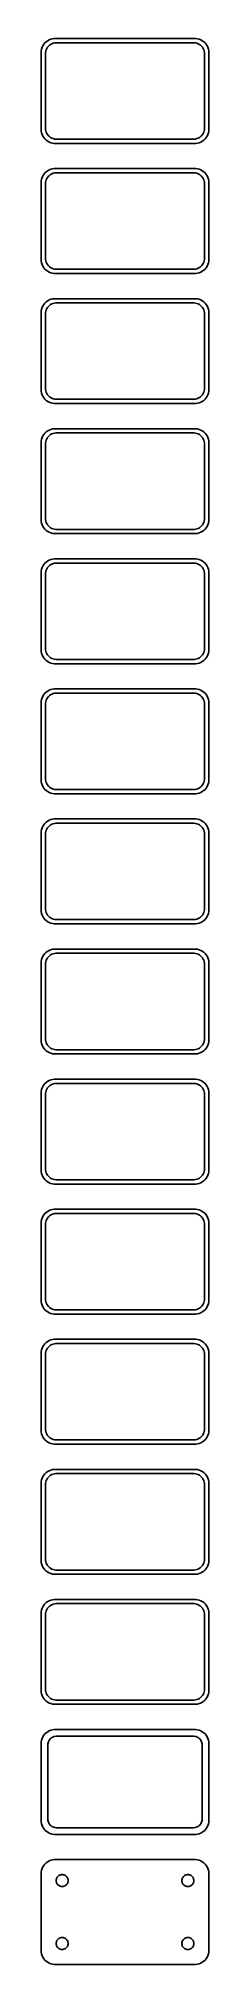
# Model space of a CAD drawing. Header units: metres. Extents: x -30 to 30, y 679 to 1367.
import ezdxf

# ---------------------------------------------------------------- set-up
doc = ezdxf.new("R2010")
doc.units = ezdxf.units.M

msp = doc.modelspace()

# ---------------------------------------------------------------- linework, layer by layer
for p, q in [((-29.8429, 1363.49), (-29.9606, 1362.88)), ((-29.6489, 1364.09), (-29.8429, 1363.49)), ((-29.3815, 1364.66), (-29.6489, 1364.09)), ((-29.0451, 1365.19), (-29.3815, 1364.66)), ((-28.6448, 1365.67), (-29.0451, 1365.19)), ((-28.1871, 1366.1), (-28.6448, 1365.67)), ((-28.3743, 1362.74), (-28.2191, 1363.22)), ((-28.2191, 1363.22), (-28.0052, 1363.68)), ((-27.6791, 1366.47), (-28.1871, 1366.1)), ((-28.0052, 1363.68), (-27.7361, 1364.1)), ((-27.7361, 1364.1), (-27.4159, 1364.49)), ((-27.1289, 1366.77), (-27.6791, 1366.47)), ((-27.4159, 1364.49), (-27.0497, 1364.83)), ((-26.5451, 1367.01), (-27.1289, 1366.77)), ((-27.0497, 1364.83), (-26.6433, 1365.13)), ((-26.6433, 1365.13), (-26.2031, 1365.37)), ((-25.9369, 1367.16), (-26.5451, 1367.01)), ((-26.2031, 1365.37), (-25.7361, 1365.55)), ((-25.3139, 1367.24), (-25.9369, 1367.16)), ((-25.7361, 1365.55), (-25.2495, 1365.68)), ((25.3139, 1367.24), (-25.3139, 1367.24)), ((-25.2495, 1365.68), (-24.7512, 1365.74)), ((-24.7512, 1365.74), (24.7512, 1365.74)), ((24.7512, 1365.74), (25.2495, 1365.68)), ((25.2495, 1365.68), (25.7361, 1365.55)), ((25.9369, 1367.16), (25.3139, 1367.24)), ((25.7361, 1365.55), (26.2031, 1365.37)), ((26.5451, 1367.01), (25.9369, 1367.16)), ((26.2031, 1365.37), (26.6433, 1365.13)), ((27.1289, 1366.77), (26.5451, 1367.01)), ((26.6433, 1365.13), (27.0497, 1364.83)), ((27.0497, 1364.83), (27.4159, 1364.49)), ((27.6791, 1366.47), (27.1289, 1366.77)), ((27.4159, 1364.49), (27.7361, 1364.1)), ((28.1871, 1366.1), (27.6791, 1366.47)), ((27.7361, 1364.1), (28.0052, 1363.68)), ((28.0052, 1363.68), (28.2191, 1363.22)), ((28.6448, 1365.67), (28.1871, 1366.1)), ((28.2191, 1363.22), (28.3743, 1362.74)), ((29.0451, 1365.19), (28.6448, 1365.67)), ((29.3815, 1364.66), (29.0451, 1365.19)), ((29.6489, 1364.09), (29.3815, 1364.66)), ((29.8429, 1363.49), (29.6489, 1364.09)), ((29.9606, 1362.88), (29.8429, 1363.49)), ((-29.9606, 1362.88), (-30, 1362.25)), ((-30, 1362.25), (-30, 1334.75)), ((-28.5, 1361.75), (-28.4684, 1362.25)), ((-28.5, 1335.25), (-28.5, 1361.75)), ((-28.4684, 1362.25), (-28.3743, 1362.74)), ((28.3743, 1362.74), (28.4684, 1362.25)), ((28.4684, 1362.25), (28.5, 1361.75)), ((28.5, 1361.75), (28.5, 1335.25)), ((30, 1362.25), (29.9606, 1362.88)), ((30, 1334.75), (30, 1362.25)), ((-30, 1334.75), (-29.9606, 1334.12)), ((-29.9606, 1334.12), (-29.8429, 1333.51)), ((-29.8429, 1333.51), (-29.6489, 1332.91)), ((-29.6489, 1332.91), (-29.3815, 1332.34)), ((-29.3815, 1332.34), (-29.0451, 1331.81)), ((-29.0451, 1331.81), (-28.6448, 1331.33)), ((-28.6448, 1331.33), (-28.1871, 1330.9)), ((-28.4684, 1334.75), (-28.5, 1335.25)), ((-28.3743, 1334.26), (-28.4684, 1334.75)), ((-28.2191, 1333.78), (-28.3743, 1334.26)), ((-28.0052, 1333.32), (-28.2191, 1333.78)), ((-28.1871, 1330.9), (-27.6791, 1330.53)), ((-27.7361, 1332.9), (-28.0052, 1333.32)), ((-27.4159, 1332.51), (-27.7361, 1332.9)), ((-27.6791, 1330.53), (-27.1289, 1330.23)), ((-27.0497, 1332.17), (-27.4159, 1332.51)), ((-27.1289, 1330.23), (-26.5451, 1329.99)), ((-26.6433, 1331.87), (-27.0497, 1332.17)), ((-26.2031, 1331.63), (-26.6433, 1331.87)), ((-26.5451, 1329.99), (-25.9369, 1329.84)), ((-25.7361, 1331.45), (-26.2031, 1331.63)), ((-25.9369, 1329.84), (-25.3139, 1329.76)), ((-25.2495, 1331.32), (-25.7361, 1331.45)), ((-25.3139, 1329.76), (25.3139, 1329.76)), ((-24.7512, 1331.26), (-25.2495, 1331.32)), ((24.7512, 1331.26), (-24.7512, 1331.26)), ((25.2495, 1331.32), (24.7512, 1331.26)), ((25.7361, 1331.45), (25.2495, 1331.32)), ((25.3139, 1329.76), (25.9369, 1329.84)), ((26.2031, 1331.63), (25.7361, 1331.45)), ((25.9369, 1329.84), (26.5451, 1329.99)), ((26.6433, 1331.87), (26.2031, 1331.63)), ((26.5451, 1329.99), (27.1289, 1330.23)), ((27.0497, 1332.17), (26.6433, 1331.87)), ((27.4159, 1332.51), (27.0497, 1332.17)), ((27.1289, 1330.23), (27.6791, 1330.53)), ((27.7361, 1332.9), (27.4159, 1332.51)), ((27.6791, 1330.53), (28.1871, 1330.9)), ((28.0052, 1333.32), (27.7361, 1332.9)), ((28.2191, 1333.78), (28.0052, 1333.32)), ((28.1871, 1330.9), (28.6448, 1331.33)), ((28.3743, 1334.26), (28.2191, 1333.78)), ((28.4684, 1334.75), (28.3743, 1334.26)), ((28.5, 1335.25), (28.4684, 1334.75)), ((28.6448, 1331.33), (29.0451, 1331.81)), ((29.0451, 1331.81), (29.3815, 1332.34)), ((29.3815, 1332.34), (29.6489, 1332.91)), ((29.6489, 1332.91), (29.8429, 1333.51)), ((29.8429, 1333.51), (29.9606, 1334.12)), ((29.9606, 1334.12), (30, 1334.75)), ((-29.9606, 1316.38), (-30, 1315.75)), ((-30, 1315.75), (-30, 1288.25)), ((-29.8429, 1316.99), (-29.9606, 1316.38)), ((-29.6489, 1317.59), (-29.8429, 1316.99)), ((-29.3815, 1318.16), (-29.6489, 1317.59)), ((-29.0451, 1318.69), (-29.3815, 1318.16)), ((-28.6448, 1319.17), (-29.0451, 1318.69)), ((-28.1871, 1319.6), (-28.6448, 1319.17)), ((-28.5, 1315.25), (-28.4684, 1315.75)), ((-28.5, 1288.75), (-28.5, 1315.25)), ((-28.4684, 1315.75), (-28.3743, 1316.24)), ((-28.3743, 1316.24), (-28.2191, 1316.72)), ((-28.2191, 1316.72), (-28.0052, 1317.18)), ((-27.6791, 1319.97), (-28.1871, 1319.6)), ((-28.0052, 1317.18), (-27.7361, 1317.6)), ((-27.7361, 1317.6), (-27.4159, 1317.99)), ((-27.1289, 1320.27), (-27.6791, 1319.97)), ((-27.4159, 1317.99), (-27.0497, 1318.33)), ((-26.5451, 1320.51), (-27.1289, 1320.27)), ((-27.0497, 1318.33), (-26.6433, 1318.63)), ((-26.6433, 1318.63), (-26.2031, 1318.87)), ((-25.9369, 1320.66), (-26.5451, 1320.51)), ((-26.2031, 1318.87), (-25.7361, 1319.05)), ((-25.3139, 1320.74), (-25.9369, 1320.66)), ((-25.7361, 1319.05), (-25.2495, 1319.18)), ((25.3139, 1320.74), (-25.3139, 1320.74)), ((-25.2495, 1319.18), (-24.7512, 1319.24)), ((-24.7512, 1319.24), (24.7512, 1319.24)), ((24.7512, 1319.24), (25.2495, 1319.18)), ((25.2495, 1319.18), (25.7361, 1319.05)), ((25.9369, 1320.66), (25.3139, 1320.74)), ((25.7361, 1319.05), (26.2031, 1318.87)), ((26.5451, 1320.51), (25.9369, 1320.66)), ((26.2031, 1318.87), (26.6433, 1318.63)), ((27.1289, 1320.27), (26.5451, 1320.51)), ((26.6433, 1318.63), (27.0497, 1318.33)), ((27.0497, 1318.33), (27.4159, 1317.99)), ((27.6791, 1319.97), (27.1289, 1320.27)), ((27.4159, 1317.99), (27.7361, 1317.6)), ((28.1871, 1319.6), (27.6791, 1319.97)), ((27.7361, 1317.6), (28.0052, 1317.18)), ((28.0052, 1317.18), (28.2191, 1316.72)), ((28.6448, 1319.17), (28.1871, 1319.6)), ((28.2191, 1316.72), (28.3743, 1316.24)), ((28.3743, 1316.24), (28.4684, 1315.75)), ((28.4684, 1315.75), (28.5, 1315.25)), ((28.5, 1315.25), (28.5, 1288.75)), ((29.0451, 1318.69), (28.6448, 1319.17)), ((29.3815, 1318.16), (29.0451, 1318.69)), ((29.6489, 1317.59), (29.3815, 1318.16)), ((29.8429, 1316.99), (29.6489, 1317.59)), ((29.9606, 1316.38), (29.8429, 1316.99)), ((30, 1315.75), (29.9606, 1316.38)), ((30, 1288.25), (30, 1315.75)), ((-30, 1288.25), (-29.9606, 1287.62)), ((-29.9606, 1287.62), (-29.8429, 1287.01)), ((-28.4684, 1288.25), (-28.5, 1288.75)), ((-28.3743, 1287.76), (-28.4684, 1288.25)), ((-28.2191, 1287.28), (-28.3743, 1287.76)), ((28.3743, 1287.76), (28.2191, 1287.28)), ((28.4684, 1288.25), (28.3743, 1287.76)), ((28.5, 1288.75), (28.4684, 1288.25)), ((29.8429, 1287.01), (29.9606, 1287.62)), ((29.9606, 1287.62), (30, 1288.25)), ((-29.8429, 1287.01), (-29.6489, 1286.41)), ((-29.6489, 1286.41), (-29.3815, 1285.84)), ((-29.3815, 1285.84), (-29.0451, 1285.31)), ((-29.0451, 1285.31), (-28.6448, 1284.83)), ((-28.6448, 1284.83), (-28.1871, 1284.4)), ((-28.0052, 1286.82), (-28.2191, 1287.28)), ((-28.1871, 1284.4), (-27.6791, 1284.03)), ((-27.7361, 1286.4), (-28.0052, 1286.82)), ((-27.4159, 1286.01), (-27.7361, 1286.4)), ((-27.6791, 1284.03), (-27.1289, 1283.73)), ((-27.0497, 1285.67), (-27.4159, 1286.01)), ((-27.1289, 1283.73), (-26.5451, 1283.49)), ((-26.6433, 1285.37), (-27.0497, 1285.67)), ((-26.2031, 1285.13), (-26.6433, 1285.37)), ((-26.5451, 1283.49), (-25.9369, 1283.34)), ((-25.7361, 1284.95), (-26.2031, 1285.13)), ((-25.9369, 1283.34), (-25.3139, 1283.26)), ((-25.2495, 1284.82), (-25.7361, 1284.95)), ((-25.3139, 1283.26), (25.3139, 1283.26)), ((-24.7512, 1284.76), (-25.2495, 1284.82)), ((24.7512, 1284.76), (-24.7512, 1284.76)), ((25.2495, 1284.82), (24.7512, 1284.76)), ((25.7361, 1284.95), (25.2495, 1284.82)), ((25.3139, 1283.26), (25.9369, 1283.34)), ((26.2031, 1285.13), (25.7361, 1284.95)), ((25.9369, 1283.34), (26.5451, 1283.49)), ((26.6433, 1285.37), (26.2031, 1285.13)), ((26.5451, 1283.49), (27.1289, 1283.73)), ((27.0497, 1285.67), (26.6433, 1285.37)), ((27.4159, 1286.01), (27.0497, 1285.67)), ((27.1289, 1283.73), (27.6791, 1284.03)), ((27.7361, 1286.4), (27.4159, 1286.01)), ((27.6791, 1284.03), (28.1871, 1284.4)), ((28.0052, 1286.82), (27.7361, 1286.4)), ((28.2191, 1287.28), (28.0052, 1286.82)), ((28.1871, 1284.4), (28.6448, 1284.83)), ((28.6448, 1284.83), (29.0451, 1285.31)), ((29.0451, 1285.31), (29.3815, 1285.84)), ((29.3815, 1285.84), (29.6489, 1286.41)), ((29.6489, 1286.41), (29.8429, 1287.01)), ((-27.1289, 1273.77), (-27.6791, 1273.47)), ((-26.5451, 1274.01), (-27.1289, 1273.77)), ((-25.9369, 1274.16), (-26.5451, 1274.01)), ((-25.3139, 1274.24), (-25.9369, 1274.16)), ((25.3139, 1274.24), (-25.3139, 1274.24)), ((25.9369, 1274.16), (25.3139, 1274.24)), ((26.5451, 1274.01), (25.9369, 1274.16)), ((27.1289, 1273.77), (26.5451, 1274.01)), ((27.6791, 1273.47), (27.1289, 1273.77)), ((-29.9606, 1269.88), (-30, 1269.25)), ((-30, 1269.25), (-30, 1241.75)), ((-29.8429, 1270.49), (-29.9606, 1269.88)), ((-29.6489, 1271.09), (-29.8429, 1270.49)), ((-29.3815, 1271.66), (-29.6489, 1271.09)), ((-29.0451, 1272.19), (-29.3815, 1271.66)), ((-28.6448, 1272.67), (-29.0451, 1272.19)), ((-28.1871, 1273.1), (-28.6448, 1272.67)), ((-28.5, 1268.75), (-28.4684, 1269.25)), ((-28.5, 1242.25), (-28.5, 1268.75)), ((-28.4684, 1269.25), (-28.3743, 1269.74)), ((-28.3743, 1269.74), (-28.2191, 1270.22)), ((-28.2191, 1270.22), (-28.0052, 1270.68)), ((-27.6791, 1273.47), (-28.1871, 1273.1)), ((-28.0052, 1270.68), (-27.7361, 1271.1)), ((-27.7361, 1271.1), (-27.4159, 1271.49)), ((-27.4159, 1271.49), (-27.0497, 1271.83)), ((-27.0497, 1271.83), (-26.6433, 1272.13)), ((-26.6433, 1272.13), (-26.2031, 1272.37)), ((-26.2031, 1272.37), (-25.7361, 1272.55)), ((-25.7361, 1272.55), (-25.2495, 1272.68)), ((-25.2495, 1272.68), (-24.7512, 1272.74)), ((-24.7512, 1272.74), (24.7512, 1272.74)), ((24.7512, 1272.74), (25.2495, 1272.68)), ((25.2495, 1272.68), (25.7361, 1272.55)), ((25.7361, 1272.55), (26.2031, 1272.37)), ((26.2031, 1272.37), (26.6433, 1272.13)), ((26.6433, 1272.13), (27.0497, 1271.83)), ((27.0497, 1271.83), (27.4159, 1271.49)), ((27.4159, 1271.49), (27.7361, 1271.1)), ((28.1871, 1273.1), (27.6791, 1273.47)), ((27.7361, 1271.1), (28.0052, 1270.68)), ((28.0052, 1270.68), (28.2191, 1270.22)), ((28.6448, 1272.67), (28.1871, 1273.1)), ((28.2191, 1270.22), (28.3743, 1269.74)), ((28.3743, 1269.74), (28.4684, 1269.25)), ((28.4684, 1269.25), (28.5, 1268.75)), ((28.5, 1268.75), (28.5, 1242.25)), ((29.0451, 1272.19), (28.6448, 1272.67)), ((29.3815, 1271.66), (29.0451, 1272.19)), ((29.6489, 1271.09), (29.3815, 1271.66)), ((29.8429, 1270.49), (29.6489, 1271.09)), ((29.9606, 1269.88), (29.8429, 1270.49)), ((30, 1269.25), (29.9606, 1269.88)), ((30, 1241.75), (30, 1269.25)), ((-30, 1241.75), (-29.9606, 1241.12)), ((-29.9606, 1241.12), (-29.8429, 1240.51)), ((-29.8429, 1240.51), (-29.6489, 1239.91)), ((-29.6489, 1239.91), (-29.3815, 1239.34)), ((-29.3815, 1239.34), (-29.0451, 1238.81)), ((-28.4684, 1241.75), (-28.5, 1242.25)), ((-28.3743, 1241.26), (-28.4684, 1241.75)), ((-28.2191, 1240.78), (-28.3743, 1241.26)), ((-28.0052, 1240.32), (-28.2191, 1240.78)), ((-27.7361, 1239.9), (-28.0052, 1240.32)), ((-27.4159, 1239.51), (-27.7361, 1239.9)), ((-27.0497, 1239.17), (-27.4159, 1239.51)), ((27.4159, 1239.51), (27.0497, 1239.17)), ((27.7361, 1239.9), (27.4159, 1239.51)), ((28.0052, 1240.32), (27.7361, 1239.9)), ((28.2191, 1240.78), (28.0052, 1240.32)), ((28.3743, 1241.26), (28.2191, 1240.78)), ((28.4684, 1241.75), (28.3743, 1241.26)), ((28.5, 1242.25), (28.4684, 1241.75)), ((29.0451, 1238.81), (29.3815, 1239.34)), ((29.3815, 1239.34), (29.6489, 1239.91)), ((29.6489, 1239.91), (29.8429, 1240.51)), ((29.8429, 1240.51), (29.9606, 1241.12)), ((29.9606, 1241.12), (30, 1241.75)), ((-29.0451, 1238.81), (-28.6448, 1238.33)), ((-28.6448, 1238.33), (-28.1871, 1237.9)), ((-28.1871, 1237.9), (-27.6791, 1237.53)), ((-27.6791, 1237.53), (-27.1289, 1237.23)), ((-27.1289, 1237.23), (-26.5451, 1236.99)), ((-26.6433, 1238.87), (-27.0497, 1239.17)), ((-26.2031, 1238.63), (-26.6433, 1238.87)), ((-26.5451, 1236.99), (-25.9369, 1236.84)), ((-25.7361, 1238.45), (-26.2031, 1238.63)), ((-25.9369, 1236.84), (-25.3139, 1236.76)), ((-25.2495, 1238.32), (-25.7361, 1238.45)), ((-25.3139, 1236.76), (25.3139, 1236.76)), ((-24.7512, 1238.26), (-25.2495, 1238.32)), ((24.7512, 1238.26), (-24.7512, 1238.26)), ((25.2495, 1238.32), (24.7512, 1238.26)), ((25.7361, 1238.45), (25.2495, 1238.32)), ((25.3139, 1236.76), (25.9369, 1236.84)), ((26.2031, 1238.63), (25.7361, 1238.45)), ((25.9369, 1236.84), (26.5451, 1236.99)), ((26.6433, 1238.87), (26.2031, 1238.63)), ((26.5451, 1236.99), (27.1289, 1237.23)), ((27.0497, 1239.17), (26.6433, 1238.87)), ((27.1289, 1237.23), (27.6791, 1237.53)), ((27.6791, 1237.53), (28.1871, 1237.9)), ((28.1871, 1237.9), (28.6448, 1238.33)), ((28.6448, 1238.33), (29.0451, 1238.81)), ((-29.0451, 1225.69), (-29.3815, 1225.16)), ((-28.6448, 1226.17), (-29.0451, 1225.69)), ((-28.1871, 1226.6), (-28.6448, 1226.17)), ((-27.6791, 1226.97), (-28.1871, 1226.6)), ((-27.1289, 1227.27), (-27.6791, 1226.97)), ((-26.5451, 1227.51), (-27.1289, 1227.27)), ((-27.0497, 1225.33), (-26.6433, 1225.63)), ((-26.6433, 1225.63), (-26.2031, 1225.87)), ((-25.9369, 1227.66), (-26.5451, 1227.51)), ((-26.2031, 1225.87), (-25.7361, 1226.05)), ((-25.3139, 1227.74), (-25.9369, 1227.66)), ((-25.7361, 1226.05), (-25.2495, 1226.18)), ((25.3139, 1227.74), (-25.3139, 1227.74)), ((-25.2495, 1226.18), (-24.7512, 1226.24)), ((-24.7512, 1226.24), (24.7512, 1226.24)), ((24.7512, 1226.24), (25.2495, 1226.18)), ((25.2495, 1226.18), (25.7361, 1226.05)), ((25.9369, 1227.66), (25.3139, 1227.74)), ((25.7361, 1226.05), (26.2031, 1225.87)), ((26.5451, 1227.51), (25.9369, 1227.66)), ((26.2031, 1225.87), (26.6433, 1225.63)), ((27.1289, 1227.27), (26.5451, 1227.51)), ((26.6433, 1225.63), (27.0497, 1225.33)), ((27.6791, 1226.97), (27.1289, 1227.27)), ((28.1871, 1226.6), (27.6791, 1226.97)), ((28.6448, 1226.17), (28.1871, 1226.6)), ((29.0451, 1225.69), (28.6448, 1226.17)), ((29.3815, 1225.16), (29.0451, 1225.69)), ((-29.9606, 1223.38), (-30, 1222.75)), ((-30, 1222.75), (-30, 1195.25)), ((-29.8429, 1223.99), (-29.9606, 1223.38)), ((-29.6489, 1224.59), (-29.8429, 1223.99)), ((-29.3815, 1225.16), (-29.6489, 1224.59)), ((-28.5, 1222.25), (-28.4684, 1222.75)), ((-28.5, 1195.75), (-28.5, 1222.25)), ((-28.4684, 1222.75), (-28.3743, 1223.24)), ((-28.3743, 1223.24), (-28.2191, 1223.72)), ((-28.2191, 1223.72), (-28.0052, 1224.18)), ((-28.0052, 1224.18), (-27.7361, 1224.6)), ((-27.7361, 1224.6), (-27.4159, 1224.99)), ((-27.4159, 1224.99), (-27.0497, 1225.33)), ((27.0497, 1225.33), (27.4159, 1224.99)), ((27.4159, 1224.99), (27.7361, 1224.6)), ((27.7361, 1224.6), (28.0052, 1224.18)), ((28.0052, 1224.18), (28.2191, 1223.72)), ((28.2191, 1223.72), (28.3743, 1223.24)), ((28.3743, 1223.24), (28.4684, 1222.75)), ((28.4684, 1222.75), (28.5, 1222.25)), ((28.5, 1222.25), (28.5, 1195.75)), ((29.6489, 1224.59), (29.3815, 1225.16)), ((29.8429, 1223.99), (29.6489, 1224.59)), ((29.9606, 1223.38), (29.8429, 1223.99)), ((30, 1222.75), (29.9606, 1223.38)), ((30, 1195.25), (30, 1222.75)), ((-30, 1195.25), (-29.9606, 1194.62)), ((-29.9606, 1194.62), (-29.8429, 1194.01)), ((-29.8429, 1194.01), (-29.6489, 1193.41)), ((-29.6489, 1193.41), (-29.3815, 1192.84)), ((-29.3815, 1192.84), (-29.0451, 1192.31)), ((-29.0451, 1192.31), (-28.6448, 1191.83)), ((-28.6448, 1191.83), (-28.1871, 1191.4)), ((-28.4684, 1195.25), (-28.5, 1195.75)), ((-28.3743, 1194.76), (-28.4684, 1195.25)), ((-28.2191, 1194.28), (-28.3743, 1194.76)), ((-28.0052, 1193.82), (-28.2191, 1194.28)), ((-28.1871, 1191.4), (-27.6791, 1191.03)), ((-27.7361, 1193.4), (-28.0052, 1193.82)), ((-27.4159, 1193.01), (-27.7361, 1193.4)), ((-27.0497, 1192.67), (-27.4159, 1193.01)), ((-26.6433, 1192.37), (-27.0497, 1192.67)), ((-26.2031, 1192.13), (-26.6433, 1192.37)), ((-25.7361, 1191.95), (-26.2031, 1192.13)), ((-25.2495, 1191.82), (-25.7361, 1191.95)), ((-24.7512, 1191.76), (-25.2495, 1191.82)), ((24.7512, 1191.76), (-24.7512, 1191.76)), ((25.2495, 1191.82), (24.7512, 1191.76)), ((25.7361, 1191.95), (25.2495, 1191.82)), ((26.2031, 1192.13), (25.7361, 1191.95)), ((26.6433, 1192.37), (26.2031, 1192.13)), ((27.0497, 1192.67), (26.6433, 1192.37)), ((27.4159, 1193.01), (27.0497, 1192.67)), ((27.7361, 1193.4), (27.4159, 1193.01)), ((27.6791, 1191.03), (28.1871, 1191.4)), ((28.0052, 1193.82), (27.7361, 1193.4)), ((28.2191, 1194.28), (28.0052, 1193.82)), ((28.1871, 1191.4), (28.6448, 1191.83)), ((28.3743, 1194.76), (28.2191, 1194.28)), ((28.4684, 1195.25), (28.3743, 1194.76)), ((28.5, 1195.75), (28.4684, 1195.25)), ((28.6448, 1191.83), (29.0451, 1192.31)), ((29.0451, 1192.31), (29.3815, 1192.84)), ((29.3815, 1192.84), (29.6489, 1193.41)), ((29.6489, 1193.41), (29.8429, 1194.01)), ((29.8429, 1194.01), (29.9606, 1194.62)), ((29.9606, 1194.62), (30, 1195.25)), ((-27.6791, 1191.03), (-27.1289, 1190.73)), ((-27.1289, 1190.73), (-26.5451, 1190.49)), ((-26.5451, 1190.49), (-25.9369, 1190.34)), ((-25.9369, 1190.34), (-25.3139, 1190.26)), ((-25.3139, 1190.26), (25.3139, 1190.26)), ((25.3139, 1190.26), (25.9369, 1190.34)), ((25.9369, 1190.34), (26.5451, 1190.49)), ((26.5451, 1190.49), (27.1289, 1190.73)), ((27.1289, 1190.73), (27.6791, 1191.03)), ((-29.8429, 1177.49), (-29.9606, 1176.88)), ((-29.6489, 1178.09), (-29.8429, 1177.49)), ((-29.3815, 1178.66), (-29.6489, 1178.09)), ((-29.0451, 1179.19), (-29.3815, 1178.66)), ((-28.6448, 1179.67), (-29.0451, 1179.19)), ((-28.1871, 1180.1), (-28.6448, 1179.67)), ((-28.2191, 1177.22), (-28.0052, 1177.68)), ((-27.6791, 1180.47), (-28.1871, 1180.1)), ((-28.0052, 1177.68), (-27.7361, 1178.1)), ((-27.7361, 1178.1), (-27.4159, 1178.49)), ((-27.1289, 1180.77), (-27.6791, 1180.47)), ((-27.4159, 1178.49), (-27.0497, 1178.83)), ((-26.5451, 1181.01), (-27.1289, 1180.77)), ((-27.0497, 1178.83), (-26.6433, 1179.13)), ((-26.6433, 1179.13), (-26.2031, 1179.37)), ((-25.9369, 1181.16), (-26.5451, 1181.01)), ((-26.2031, 1179.37), (-25.7361, 1179.55)), ((-25.3139, 1181.24), (-25.9369, 1181.16)), ((-25.7361, 1179.55), (-25.2495, 1179.68)), ((25.3139, 1181.24), (-25.3139, 1181.24)), ((-25.2495, 1179.68), (-24.7512, 1179.74)), ((-24.7512, 1179.74), (24.7512, 1179.74)), ((24.7512, 1179.74), (25.2495, 1179.68)), ((25.2495, 1179.68), (25.7361, 1179.55)), ((25.9369, 1181.16), (25.3139, 1181.24)), ((25.7361, 1179.55), (26.2031, 1179.37)), ((26.5451, 1181.01), (25.9369, 1181.16)), ((26.2031, 1179.37), (26.6433, 1179.13)), ((27.1289, 1180.77), (26.5451, 1181.01)), ((26.6433, 1179.13), (27.0497, 1178.83)), ((27.0497, 1178.83), (27.4159, 1178.49)), ((27.6791, 1180.47), (27.1289, 1180.77)), ((27.4159, 1178.49), (27.7361, 1178.1)), ((28.1871, 1180.1), (27.6791, 1180.47)), ((27.7361, 1178.1), (28.0052, 1177.68)), ((28.0052, 1177.68), (28.2191, 1177.22)), ((28.6448, 1179.67), (28.1871, 1180.1)), ((29.0451, 1179.19), (28.6448, 1179.67)), ((29.3815, 1178.66), (29.0451, 1179.19)), ((29.6489, 1178.09), (29.3815, 1178.66)), ((29.8429, 1177.49), (29.6489, 1178.09)), ((29.9606, 1176.88), (29.8429, 1177.49)), ((-29.9606, 1176.88), (-30, 1176.25)), ((-30, 1176.25), (-30, 1148.75)), ((-28.5, 1175.75), (-28.4684, 1176.25)), ((-28.5, 1149.25), (-28.5, 1175.75)), ((-28.4684, 1176.25), (-28.3743, 1176.74)), ((-28.3743, 1176.74), (-28.2191, 1177.22)), ((28.2191, 1177.22), (28.3743, 1176.74)), ((28.3743, 1176.74), (28.4684, 1176.25)), ((28.4684, 1176.25), (28.5, 1175.75)), ((28.5, 1175.75), (28.5, 1149.25)), ((30, 1176.25), (29.9606, 1176.88)), ((30, 1148.75), (30, 1176.25)), ((-30, 1148.75), (-29.9606, 1148.12)), ((-29.9606, 1148.12), (-29.8429, 1147.51)), ((-29.8429, 1147.51), (-29.6489, 1146.91)), ((-29.6489, 1146.91), (-29.3815, 1146.34)), ((-29.3815, 1146.34), (-29.0451, 1145.81)), ((-29.0451, 1145.81), (-28.6448, 1145.33)), ((-28.6448, 1145.33), (-28.1871, 1144.9)), ((-28.4684, 1148.75), (-28.5, 1149.25)), ((-28.3743, 1148.26), (-28.4684, 1148.75)), ((-28.2191, 1147.78), (-28.3743, 1148.26)), ((-28.0052, 1147.32), (-28.2191, 1147.78)), ((-28.1871, 1144.9), (-27.6791, 1144.53)), ((-27.7361, 1146.9), (-28.0052, 1147.32)), ((-27.4159, 1146.51), (-27.7361, 1146.9)), ((-27.6791, 1144.53), (-27.1289, 1144.23)), ((-27.0497, 1146.17), (-27.4159, 1146.51)), ((-27.1289, 1144.23), (-26.5451, 1143.99)), ((-26.6433, 1145.87), (-27.0497, 1146.17)), ((-26.2031, 1145.63), (-26.6433, 1145.87)), ((-26.5451, 1143.99), (-25.9369, 1143.84)), ((-25.7361, 1145.45), (-26.2031, 1145.63)), ((-25.9369, 1143.84), (-25.3139, 1143.76)), ((-25.2495, 1145.32), (-25.7361, 1145.45)), ((-25.3139, 1143.76), (25.3139, 1143.76)), ((-24.7512, 1145.26), (-25.2495, 1145.32)), ((24.7512, 1145.26), (-24.7512, 1145.26)), ((25.2495, 1145.32), (24.7512, 1145.26)), ((25.7361, 1145.45), (25.2495, 1145.32)), ((25.3139, 1143.76), (25.9369, 1143.84)), ((26.2031, 1145.63), (25.7361, 1145.45)), ((25.9369, 1143.84), (26.5451, 1143.99)), ((26.6433, 1145.87), (26.2031, 1145.63)), ((26.5451, 1143.99), (27.1289, 1144.23)), ((27.0497, 1146.17), (26.6433, 1145.87)), ((27.4159, 1146.51), (27.0497, 1146.17)), ((27.1289, 1144.23), (27.6791, 1144.53)), ((27.7361, 1146.9), (27.4159, 1146.51)), ((27.6791, 1144.53), (28.1871, 1144.9)), ((28.0052, 1147.32), (27.7361, 1146.9)), ((28.2191, 1147.78), (28.0052, 1147.32)), ((28.1871, 1144.9), (28.6448, 1145.33)), ((28.3743, 1148.26), (28.2191, 1147.78)), ((28.4684, 1148.75), (28.3743, 1148.26)), ((28.5, 1149.25), (28.4684, 1148.75)), ((28.6448, 1145.33), (29.0451, 1145.81)), ((29.0451, 1145.81), (29.3815, 1146.34)), ((29.3815, 1146.34), (29.6489, 1146.91)), ((29.6489, 1146.91), (29.8429, 1147.51)), ((29.8429, 1147.51), (29.9606, 1148.12)), ((29.9606, 1148.12), (30, 1148.75)), ((-29.9606, 1130.38), (-30, 1129.75)), ((-30, 1129.75), (-30, 1102.25)), ((-29.8429, 1130.99), (-29.9606, 1130.38)), ((-29.6489, 1131.59), (-29.8429, 1130.99)), ((-29.3815, 1132.16), (-29.6489, 1131.59)), ((-29.0451, 1132.69), (-29.3815, 1132.16)), ((-28.6448, 1133.17), (-29.0451, 1132.69)), ((-28.1871, 1133.6), (-28.6448, 1133.17)), ((-28.5, 1129.25), (-28.4684, 1129.75)), ((-28.5, 1102.75), (-28.5, 1129.25)), ((-28.4684, 1129.75), (-28.3743, 1130.24)), ((-28.3743, 1130.24), (-28.2191, 1130.72)), ((-28.2191, 1130.72), (-28.0052, 1131.18)), ((-27.6791, 1133.97), (-28.1871, 1133.6)), ((-28.0052, 1131.18), (-27.7361, 1131.6)), ((-27.7361, 1131.6), (-27.4159, 1131.99)), ((-27.1289, 1134.27), (-27.6791, 1133.97)), ((-27.4159, 1131.99), (-27.0497, 1132.33)), ((-26.5451, 1134.51), (-27.1289, 1134.27)), ((-27.0497, 1132.33), (-26.6433, 1132.63)), ((-26.6433, 1132.63), (-26.2031, 1132.87)), ((-25.9369, 1134.66), (-26.5451, 1134.51)), ((-26.2031, 1132.87), (-25.7361, 1133.05)), ((-25.3139, 1134.74), (-25.9369, 1134.66)), ((-25.7361, 1133.05), (-25.2495, 1133.18)), ((25.3139, 1134.74), (-25.3139, 1134.74)), ((-25.2495, 1133.18), (-24.7512, 1133.24)), ((-24.7512, 1133.24), (24.7512, 1133.24)), ((24.7512, 1133.24), (25.2495, 1133.18)), ((25.2495, 1133.18), (25.7361, 1133.05)), ((25.9369, 1134.66), (25.3139, 1134.74)), ((25.7361, 1133.05), (26.2031, 1132.87)), ((26.5451, 1134.51), (25.9369, 1134.66)), ((26.2031, 1132.87), (26.6433, 1132.63)), ((27.1289, 1134.27), (26.5451, 1134.51)), ((26.6433, 1132.63), (27.0497, 1132.33)), ((27.0497, 1132.33), (27.4159, 1131.99)), ((27.6791, 1133.97), (27.1289, 1134.27)), ((27.4159, 1131.99), (27.7361, 1131.6)), ((28.1871, 1133.6), (27.6791, 1133.97)), ((27.7361, 1131.6), (28.0052, 1131.18)), ((28.0052, 1131.18), (28.2191, 1130.72)), ((28.6448, 1133.17), (28.1871, 1133.6)), ((28.2191, 1130.72), (28.3743, 1130.24)), ((28.3743, 1130.24), (28.4684, 1129.75)), ((28.4684, 1129.75), (28.5, 1129.25)), ((28.5, 1129.25), (28.5, 1102.75)), ((29.0451, 1132.69), (28.6448, 1133.17)), ((29.3815, 1132.16), (29.0451, 1132.69)), ((29.6489, 1131.59), (29.3815, 1132.16)), ((29.8429, 1130.99), (29.6489, 1131.59)), ((29.9606, 1130.38), (29.8429, 1130.99)), ((30, 1129.75), (29.9606, 1130.38)), ((30, 1102.25), (30, 1129.75)), ((-30, 1102.25), (-29.9606, 1101.62)), ((-29.9606, 1101.62), (-29.8429, 1101.01)), ((-28.4684, 1102.25), (-28.5, 1102.75)), ((-28.3743, 1101.76), (-28.4684, 1102.25)), ((-28.2191, 1101.28), (-28.3743, 1101.76)), ((28.3743, 1101.76), (28.2191, 1101.28)), ((28.4684, 1102.25), (28.3743, 1101.76)), ((28.5, 1102.75), (28.4684, 1102.25)), ((29.8429, 1101.01), (29.9606, 1101.62)), ((29.9606, 1101.62), (30, 1102.25)), ((-29.8429, 1101.01), (-29.6489, 1100.41)), ((-29.6489, 1100.41), (-29.3815, 1099.84)), ((-29.3815, 1099.84), (-29.0451, 1099.31)), ((-29.0451, 1099.31), (-28.6448, 1098.83)), ((-28.6448, 1098.83), (-28.1871, 1098.4)), ((-28.0052, 1100.82), (-28.2191, 1101.28)), ((-28.1871, 1098.4), (-27.6791, 1098.03)), ((-27.7361, 1100.4), (-28.0052, 1100.82)), ((-27.4159, 1100.01), (-27.7361, 1100.4)), ((-27.6791, 1098.03), (-27.1289, 1097.73)), ((-27.0497, 1099.67), (-27.4159, 1100.01)), ((-27.1289, 1097.73), (-26.5451, 1097.49)), ((-26.6433, 1099.37), (-27.0497, 1099.67)), ((-26.2031, 1099.13), (-26.6433, 1099.37)), ((-26.5451, 1097.49), (-25.9369, 1097.34)), ((-25.7361, 1098.95), (-26.2031, 1099.13)), ((-25.9369, 1097.34), (-25.3139, 1097.26)), ((-25.2495, 1098.82), (-25.7361, 1098.95)), ((-25.3139, 1097.26), (25.3139, 1097.26)), ((-24.7512, 1098.76), (-25.2495, 1098.82)), ((24.7512, 1098.76), (-24.7512, 1098.76)), ((25.2495, 1098.82), (24.7512, 1098.76)), ((25.7361, 1098.95), (25.2495, 1098.82)), ((25.3139, 1097.26), (25.9369, 1097.34)), ((26.2031, 1099.13), (25.7361, 1098.95)), ((25.9369, 1097.34), (26.5451, 1097.49)), ((26.6433, 1099.37), (26.2031, 1099.13)), ((26.5451, 1097.49), (27.1289, 1097.73)), ((27.0497, 1099.67), (26.6433, 1099.37)), ((27.4159, 1100.01), (27.0497, 1099.67)), ((27.1289, 1097.73), (27.6791, 1098.03)), ((27.7361, 1100.4), (27.4159, 1100.01)), ((27.6791, 1098.03), (28.1871, 1098.4)), ((28.0052, 1100.82), (27.7361, 1100.4)), ((28.2191, 1101.28), (28.0052, 1100.82)), ((28.1871, 1098.4), (28.6448, 1098.83)), ((28.6448, 1098.83), (29.0451, 1099.31)), ((29.0451, 1099.31), (29.3815, 1099.84)), ((29.3815, 1099.84), (29.6489, 1100.41)), ((29.6489, 1100.41), (29.8429, 1101.01)), ((-26.5451, 1088.01), (-27.1289, 1087.77)), ((-25.9369, 1088.16), (-26.5451, 1088.01)), ((-25.3139, 1088.24), (-25.9369, 1088.16)), ((25.3139, 1088.24), (-25.3139, 1088.24)), ((25.9369, 1088.16), (25.3139, 1088.24)), ((26.5451, 1088.01), (25.9369, 1088.16)), ((27.1289, 1087.77), (26.5451, 1088.01)), ((-29.9606, 1083.88), (-30, 1083.25)), ((-30, 1083.25), (-30, 1055.75)), ((-29.8429, 1084.49), (-29.9606, 1083.88)), ((-29.6489, 1085.09), (-29.8429, 1084.49)), ((-29.3815, 1085.66), (-29.6489, 1085.09)), ((-29.0451, 1086.19), (-29.3815, 1085.66)), ((-28.6448, 1086.67), (-29.0451, 1086.19)), ((-28.1871, 1087.1), (-28.6448, 1086.67)), ((-28.5, 1082.75), (-28.4684, 1083.25)), ((-28.5, 1056.25), (-28.5, 1082.75)), ((-28.4684, 1083.25), (-28.3743, 1083.74)), ((-28.3743, 1083.74), (-28.2191, 1084.22)), ((-28.2191, 1084.22), (-28.0052, 1084.68)), ((-27.6791, 1087.47), (-28.1871, 1087.1)), ((-28.0052, 1084.68), (-27.7361, 1085.1)), ((-27.7361, 1085.1), (-27.4159, 1085.49)), ((-27.1289, 1087.77), (-27.6791, 1087.47)), ((-27.4159, 1085.49), (-27.0497, 1085.83)), ((-27.0497, 1085.83), (-26.6433, 1086.13)), ((-26.6433, 1086.13), (-26.2031, 1086.37)), ((-26.2031, 1086.37), (-25.7361, 1086.55)), ((-25.7361, 1086.55), (-25.2495, 1086.68)), ((-25.2495, 1086.68), (-24.7512, 1086.74)), ((-24.7512, 1086.74), (24.7512, 1086.74)), ((24.7512, 1086.74), (25.2495, 1086.68)), ((25.2495, 1086.68), (25.7361, 1086.55)), ((25.7361, 1086.55), (26.2031, 1086.37)), ((26.2031, 1086.37), (26.6433, 1086.13)), ((26.6433, 1086.13), (27.0497, 1085.83)), ((27.0497, 1085.83), (27.4159, 1085.49)), ((27.6791, 1087.47), (27.1289, 1087.77)), ((27.4159, 1085.49), (27.7361, 1085.1)), ((28.1871, 1087.1), (27.6791, 1087.47)), ((27.7361, 1085.1), (28.0052, 1084.68)), ((28.0052, 1084.68), (28.2191, 1084.22)), ((28.6448, 1086.67), (28.1871, 1087.1)), ((28.2191, 1084.22), (28.3743, 1083.74)), ((28.3743, 1083.74), (28.4684, 1083.25)), ((28.4684, 1083.25), (28.5, 1082.75)), ((28.5, 1082.75), (28.5, 1056.25)), ((29.0451, 1086.19), (28.6448, 1086.67)), ((29.3815, 1085.66), (29.0451, 1086.19)), ((29.6489, 1085.09), (29.3815, 1085.66)), ((29.8429, 1084.49), (29.6489, 1085.09)), ((29.9606, 1083.88), (29.8429, 1084.49)), ((30, 1083.25), (29.9606, 1083.88)), ((30, 1055.75), (30, 1083.25)), ((-30, 1055.75), (-29.9606, 1055.12)), ((-29.9606, 1055.12), (-29.8429, 1054.51)), ((-29.8429, 1054.51), (-29.6489, 1053.91)), ((-29.6489, 1053.91), (-29.3815, 1053.34)), ((-28.4684, 1055.75), (-28.5, 1056.25)), ((-28.3743, 1055.26), (-28.4684, 1055.75)), ((-28.2191, 1054.78), (-28.3743, 1055.26)), ((-28.0052, 1054.32), (-28.2191, 1054.78)), ((-27.7361, 1053.9), (-28.0052, 1054.32)), ((-27.4159, 1053.51), (-27.7361, 1053.9)), ((-27.0497, 1053.17), (-27.4159, 1053.51)), ((27.4159, 1053.51), (27.0497, 1053.17)), ((27.7361, 1053.9), (27.4159, 1053.51)), ((28.0052, 1054.32), (27.7361, 1053.9)), ((28.2191, 1054.78), (28.0052, 1054.32)), ((28.3743, 1055.26), (28.2191, 1054.78)), ((28.4684, 1055.75), (28.3743, 1055.26)), ((28.5, 1056.25), (28.4684, 1055.75)), ((29.3815, 1053.34), (29.6489, 1053.91)), ((29.6489, 1053.91), (29.8429, 1054.51)), ((29.8429, 1054.51), (29.9606, 1055.12)), ((29.9606, 1055.12), (30, 1055.75)), ((-29.3815, 1053.34), (-29.0451, 1052.81)), ((-29.0451, 1052.81), (-28.6448, 1052.33)), ((-28.6448, 1052.33), (-28.1871, 1051.9)), ((-28.1871, 1051.9), (-27.6791, 1051.53)), ((-27.6791, 1051.53), (-27.1289, 1051.23)), ((-27.1289, 1051.23), (-26.5451, 1050.99)), ((-26.6433, 1052.87), (-27.0497, 1053.17)), ((-26.2031, 1052.63), (-26.6433, 1052.87)), ((-26.5451, 1050.99), (-25.9369, 1050.84)), ((-25.7361, 1052.45), (-26.2031, 1052.63)), ((-25.9369, 1050.84), (-25.3139, 1050.76)), ((-25.2495, 1052.32), (-25.7361, 1052.45)), ((-25.3139, 1050.76), (25.3139, 1050.76)), ((-24.7512, 1052.26), (-25.2495, 1052.32)), ((24.7512, 1052.26), (-24.7512, 1052.26)), ((25.2495, 1052.32), (24.7512, 1052.26)), ((25.7361, 1052.45), (25.2495, 1052.32)), ((25.3139, 1050.76), (25.9369, 1050.84)), ((26.2031, 1052.63), (25.7361, 1052.45)), ((25.9369, 1050.84), (26.5451, 1050.99)), ((26.6433, 1052.87), (26.2031, 1052.63)), ((26.5451, 1050.99), (27.1289, 1051.23)), ((27.0497, 1053.17), (26.6433, 1052.87)), ((27.1289, 1051.23), (27.6791, 1051.53)), ((27.6791, 1051.53), (28.1871, 1051.9)), ((28.1871, 1051.9), (28.6448, 1052.33)), ((28.6448, 1052.33), (29.0451, 1052.81)), ((29.0451, 1052.81), (29.3815, 1053.34)), ((-29.0451, 1039.69), (-29.3815, 1039.16)), ((-28.6448, 1040.17), (-29.0451, 1039.69)), ((-28.1871, 1040.6), (-28.6448, 1040.17)), ((-27.6791, 1040.97), (-28.1871, 1040.6)), ((-27.1289, 1041.27), (-27.6791, 1040.97)), ((-26.5451, 1041.51), (-27.1289, 1041.27)), ((-27.0497, 1039.33), (-26.6433, 1039.63)), ((-26.6433, 1039.63), (-26.2031, 1039.87)), ((-25.9369, 1041.66), (-26.5451, 1041.51)), ((-26.2031, 1039.87), (-25.7361, 1040.05)), ((-25.3139, 1041.74), (-25.9369, 1041.66)), ((-25.7361, 1040.05), (-25.2495, 1040.18)), ((25.3139, 1041.74), (-25.3139, 1041.74)), ((-25.2495, 1040.18), (-24.7512, 1040.24)), ((-24.7512, 1040.24), (24.7512, 1040.24)), ((24.7512, 1040.24), (25.2495, 1040.18)), ((25.2495, 1040.18), (25.7361, 1040.05)), ((25.9369, 1041.66), (25.3139, 1041.74)), ((25.7361, 1040.05), (26.2031, 1039.87)), ((26.5451, 1041.51), (25.9369, 1041.66)), ((26.2031, 1039.87), (26.6433, 1039.63)), ((27.1289, 1041.27), (26.5451, 1041.51)), ((26.6433, 1039.63), (27.0497, 1039.33)), ((27.6791, 1040.97), (27.1289, 1041.27)), ((28.1871, 1040.6), (27.6791, 1040.97)), ((28.6448, 1040.17), (28.1871, 1040.6)), ((29.0451, 1039.69), (28.6448, 1040.17)), ((29.3815, 1039.16), (29.0451, 1039.69)), ((-29.9606, 1037.38), (-30, 1036.75)), ((-30, 1036.75), (-30, 1009.25)), ((-29.8429, 1037.99), (-29.9606, 1037.38)), ((-29.6489, 1038.59), (-29.8429, 1037.99)), ((-29.3815, 1039.16), (-29.6489, 1038.59)), ((-28.5, 1036.25), (-28.4684, 1036.75)), ((-28.5, 1009.75), (-28.5, 1036.25)), ((-28.4684, 1036.75), (-28.3743, 1037.24)), ((-28.3743, 1037.24), (-28.2191, 1037.72)), ((-28.2191, 1037.72), (-28.0052, 1038.18)), ((-28.0052, 1038.18), (-27.7361, 1038.6)), ((-27.7361, 1038.6), (-27.4159, 1038.99)), ((-27.4159, 1038.99), (-27.0497, 1039.33)), ((27.0497, 1039.33), (27.4159, 1038.99)), ((27.4159, 1038.99), (27.7361, 1038.6)), ((27.7361, 1038.6), (28.0052, 1038.18)), ((28.0052, 1038.18), (28.2191, 1037.72)), ((28.2191, 1037.72), (28.3743, 1037.24)), ((28.3743, 1037.24), (28.4684, 1036.75)), ((28.4684, 1036.75), (28.5, 1036.25)), ((28.5, 1036.25), (28.5, 1009.75)), ((29.6489, 1038.59), (29.3815, 1039.16)), ((29.8429, 1037.99), (29.6489, 1038.59)), ((29.9606, 1037.38), (29.8429, 1037.99)), ((30, 1036.75), (29.9606, 1037.38)), ((30, 1009.25), (30, 1036.75)), ((-30, 1009.25), (-29.9606, 1008.62)), ((-29.9606, 1008.62), (-29.8429, 1008.01)), ((-29.8429, 1008.01), (-29.6489, 1007.41)), ((-29.6489, 1007.41), (-29.3815, 1006.84)), ((-29.3815, 1006.84), (-29.0451, 1006.31)), ((-29.0451, 1006.31), (-28.6448, 1005.83)), ((-28.6448, 1005.83), (-28.1871, 1005.4)), ((-28.4684, 1009.25), (-28.5, 1009.75)), ((-28.3743, 1008.76), (-28.4684, 1009.25)), ((-28.2191, 1008.28), (-28.3743, 1008.76)), ((-28.0052, 1007.82), (-28.2191, 1008.28)), ((-28.1871, 1005.4), (-27.6791, 1005.03)), ((-27.7361, 1007.4), (-28.0052, 1007.82)), ((-27.4159, 1007.01), (-27.7361, 1007.4)), ((-27.0497, 1006.67), (-27.4159, 1007.01)), ((-26.6433, 1006.37), (-27.0497, 1006.67)), ((-26.2031, 1006.13), (-26.6433, 1006.37)), ((-25.7361, 1005.95), (-26.2031, 1006.13)), ((-25.2495, 1005.82), (-25.7361, 1005.95)), ((-24.7512, 1005.76), (-25.2495, 1005.82)), ((24.7512, 1005.76), (-24.7512, 1005.76)), ((25.2495, 1005.82), (24.7512, 1005.76)), ((25.7361, 1005.95), (25.2495, 1005.82)), ((26.2031, 1006.13), (25.7361, 1005.95)), ((26.6433, 1006.37), (26.2031, 1006.13)), ((27.0497, 1006.67), (26.6433, 1006.37)), ((27.4159, 1007.01), (27.0497, 1006.67)), ((27.7361, 1007.4), (27.4159, 1007.01)), ((27.6791, 1005.03), (28.1871, 1005.4)), ((28.0052, 1007.82), (27.7361, 1007.4)), ((28.2191, 1008.28), (28.0052, 1007.82)), ((28.1871, 1005.4), (28.6448, 1005.83)), ((28.3743, 1008.76), (28.2191, 1008.28)), ((28.4684, 1009.25), (28.3743, 1008.76)), ((28.5, 1009.75), (28.4684, 1009.25)), ((28.6448, 1005.83), (29.0451, 1006.31)), ((29.0451, 1006.31), (29.3815, 1006.84)), ((29.3815, 1006.84), (29.6489, 1007.41)), ((29.6489, 1007.41), (29.8429, 1008.01)), ((29.8429, 1008.01), (29.9606, 1008.62)), ((29.9606, 1008.62), (30, 1009.25)), ((-27.6791, 1005.03), (-27.1289, 1004.73)), ((-27.1289, 1004.73), (-26.5451, 1004.49)), ((-26.5451, 1004.49), (-25.9369, 1004.34)), ((-25.9369, 1004.34), (-25.3139, 1004.26)), ((-25.3139, 1004.26), (25.3139, 1004.26)), ((25.3139, 1004.26), (25.9369, 1004.34)), ((25.9369, 1004.34), (26.5451, 1004.49)), ((26.5451, 1004.49), (27.1289, 1004.73)), ((27.1289, 1004.73), (27.6791, 1005.03)), ((-29.8429, 991.493), (-29.9606, 990.877)), ((-29.6489, 992.091), (-29.8429, 991.493)), ((-29.3815, 992.659), (-29.6489, 992.091)), ((-29.0451, 993.189), (-29.3815, 992.659)), ((-28.6448, 993.673), (-29.0451, 993.189)), ((-28.1871, 994.103), (-28.6448, 993.673)), ((-28.2191, 991.222), (-28.0052, 991.677)), ((-27.6791, 994.472), (-28.1871, 994.103)), ((-28.0052, 991.677), (-27.7361, 992.101)), ((-27.7361, 992.101), (-27.4159, 992.488)), ((-27.1289, 994.774), (-27.6791, 994.472)), ((-27.4159, 992.488), (-27.0497, 992.832)), ((-26.5451, 995.005), (-27.1289, 994.774)), ((-27.0497, 992.832), (-26.6433, 993.127)), ((-26.6433, 993.127), (-26.2031, 993.369)), ((-25.9369, 995.161), (-26.5451, 995.005)), ((-26.2031, 993.369), (-25.7361, 993.554)), ((-25.3139, 995.24), (-25.9369, 995.161)), ((-25.7361, 993.554), (-25.2495, 993.679)), ((25.3139, 995.24), (-25.3139, 995.24)), ((-25.2495, 993.679), (-24.7512, 993.742)), ((-24.7512, 993.742), (24.7512, 993.742)), ((24.7512, 993.742), (25.2495, 993.679)), ((25.2495, 993.679), (25.7361, 993.554)), ((25.9369, 995.161), (25.3139, 995.24)), ((25.7361, 993.554), (26.2031, 993.369)), ((26.5451, 995.005), (25.9369, 995.161)), ((26.2031, 993.369), (26.6433, 993.127)), ((27.1289, 994.774), (26.5451, 995.005)), ((26.6433, 993.127), (27.0497, 992.832)), ((27.0497, 992.832), (27.4159, 992.488)), ((27.6791, 994.472), (27.1289, 994.774)), ((27.4159, 992.488), (27.7361, 992.101)), ((28.1871, 994.103), (27.6791, 994.472)), ((27.7361, 992.101), (28.0052, 991.677)), ((28.0052, 991.677), (28.2191, 991.222)), ((28.6448, 993.673), (28.1871, 994.103)), ((29.0451, 993.189), (28.6448, 993.673)), ((29.3815, 992.659), (29.0451, 993.189)), ((29.6489, 992.091), (29.3815, 992.659)), ((29.8429, 991.493), (29.6489, 992.091)), ((29.9606, 990.877), (29.8429, 991.493)), ((-29.9606, 990.877), (-30, 990.25)), ((-30, 990.25), (-30, 962.75)), ((-28.5, 989.75), (-28.4684, 990.251)), ((-28.5, 963.25), (-28.5, 989.75)), ((-28.4684, 990.251), (-28.3743, 990.745)), ((-28.3743, 990.745), (-28.2191, 991.222)), ((28.2191, 991.222), (28.3743, 990.745)), ((28.3743, 990.745), (28.4684, 990.251)), ((28.4684, 990.251), (28.5, 989.75)), ((28.5, 989.75), (28.5, 963.25)), ((30, 990.25), (29.9606, 990.877)), ((30, 962.75), (30, 990.25)), ((-30, 962.75), (-29.9606, 962.123)), ((-29.9606, 962.123), (-29.8429, 961.507)), ((-29.8429, 961.507), (-29.6489, 960.909)), ((-29.6489, 960.909), (-29.3815, 960.341)), ((-29.3815, 960.341), (-29.0451, 959.811)), ((-29.0451, 959.811), (-28.6448, 959.327)), ((-28.6448, 959.327), (-28.1871, 958.897)), ((-28.4684, 962.749), (-28.5, 963.25)), ((-28.3743, 962.255), (-28.4684, 962.749)), ((-28.2191, 961.778), (-28.3743, 962.255)), ((-28.0052, 961.323), (-28.2191, 961.778)), ((-28.1871, 958.897), (-27.6791, 958.528)), ((-27.7361, 960.899), (-28.0052, 961.323)), ((-27.4159, 960.512), (-27.7361, 960.899)), ((-27.6791, 958.528), (-27.1289, 958.226)), ((-27.0497, 960.168), (-27.4159, 960.512)), ((-27.1289, 958.226), (-26.5451, 957.995)), ((-26.6433, 959.873), (-27.0497, 960.168)), ((-26.2031, 959.631), (-26.6433, 959.873)), ((-26.5451, 957.995), (-25.9369, 957.839)), ((-25.7361, 959.446), (-26.2031, 959.631)), ((-25.9369, 957.839), (-25.3139, 957.76)), ((-25.2495, 959.321), (-25.7361, 959.446)), ((-25.3139, 957.76), (25.3139, 957.76)), ((-24.7512, 959.258), (-25.2495, 959.321)), ((24.7512, 959.258), (-24.7512, 959.258)), ((25.2495, 959.321), (24.7512, 959.258)), ((25.7361, 959.446), (25.2495, 959.321)), ((25.3139, 957.76), (25.9369, 957.839)), ((26.2031, 959.631), (25.7361, 959.446)), ((25.9369, 957.839), (26.5451, 957.995)), ((26.6433, 959.873), (26.2031, 959.631)), ((26.5451, 957.995), (27.1289, 958.226)), ((27.0497, 960.168), (26.6433, 959.873)), ((27.4159, 960.512), (27.0497, 960.168)), ((27.1289, 958.226), (27.6791, 958.528)), ((27.7361, 960.899), (27.4159, 960.512)), ((27.6791, 958.528), (28.1871, 958.897)), ((28.0052, 961.323), (27.7361, 960.899)), ((28.2191, 961.778), (28.0052, 961.323)), ((28.1871, 958.897), (28.6448, 959.327)), ((28.3743, 962.255), (28.2191, 961.778)), ((28.4684, 962.749), (28.3743, 962.255)), ((28.5, 963.25), (28.4684, 962.749)), ((28.6448, 959.327), (29.0451, 959.811)), ((29.0451, 959.811), (29.3815, 960.341)), ((29.3815, 960.341), (29.6489, 960.909)), ((29.6489, 960.909), (29.8429, 961.507)), ((29.8429, 961.507), (29.9606, 962.123)), ((29.9606, 962.123), (30, 962.75)), ((-29.9606, 944.377), (-30, 943.75)), ((-30, 943.75), (-30, 916.25)), ((-29.8429, 944.993), (-29.9606, 944.377)), ((-29.6489, 945.591), (-29.8429, 944.993)), ((-29.3815, 946.159), (-29.6489, 945.591)), ((-29.0451, 946.689), (-29.3815, 946.159)), ((-28.6448, 947.173), (-29.0451, 946.689)), ((-28.1871, 947.603), (-28.6448, 947.173)), ((-28.5, 943.25), (-28.4684, 943.751)), ((-28.5, 916.75), (-28.5, 943.25)), ((-28.4684, 943.751), (-28.3743, 944.245)), ((-28.3743, 944.245), (-28.2191, 944.722)), ((-28.2191, 944.722), (-28.0052, 945.177)), ((-27.6791, 947.972), (-28.1871, 947.603)), ((-28.0052, 945.177), (-27.7361, 945.601)), ((-27.7361, 945.601), (-27.4159, 945.988)), ((-27.1289, 948.274), (-27.6791, 947.972)), ((-27.4159, 945.988), (-27.0497, 946.332)), ((-26.5451, 948.505), (-27.1289, 948.274)), ((-27.0497, 946.332), (-26.6433, 946.627)), ((-26.6433, 946.627), (-26.2031, 946.869)), ((-25.9369, 948.661), (-26.5451, 948.505)), ((-26.2031, 946.869), (-25.7361, 947.054)), ((-25.3139, 948.74), (-25.9369, 948.661)), ((-25.7361, 947.054), (-25.2495, 947.179)), ((25.3139, 948.74), (-25.3139, 948.74)), ((-25.2495, 947.179), (-24.7512, 947.242)), ((-24.7512, 947.242), (24.7512, 947.242)), ((24.7512, 947.242), (25.2495, 947.179)), ((25.2495, 947.179), (25.7361, 947.054)), ((25.9369, 948.661), (25.3139, 948.74)), ((25.7361, 947.054), (26.2031, 946.869)), ((26.5451, 948.505), (25.9369, 948.661)), ((26.2031, 946.869), (26.6433, 946.627)), ((27.1289, 948.274), (26.5451, 948.505)), ((26.6433, 946.627), (27.0497, 946.332)), ((27.0497, 946.332), (27.4159, 945.988)), ((27.6791, 947.972), (27.1289, 948.274)), ((27.4159, 945.988), (27.7361, 945.601)), ((28.1871, 947.603), (27.6791, 947.972)), ((27.7361, 945.601), (28.0052, 945.177)), ((28.0052, 945.177), (28.2191, 944.722)), ((28.6448, 947.173), (28.1871, 947.603)), ((28.2191, 944.722), (28.3743, 944.245)), ((28.3743, 944.245), (28.4684, 943.751)), ((28.4684, 943.751), (28.5, 943.25)), ((28.5, 943.25), (28.5, 916.75)), ((29.0451, 946.689), (28.6448, 947.173)), ((29.3815, 946.159), (29.0451, 946.689)), ((29.6489, 945.591), (29.3815, 946.159)), ((29.8429, 944.993), (29.6489, 945.591)), ((29.9606, 944.377), (29.8429, 944.993)), ((30, 943.75), (29.9606, 944.377)), ((30, 916.25), (30, 943.75)), ((-30, 916.25), (-29.9606, 915.623)), ((-28.4684, 916.249), (-28.5, 916.75)), ((-28.3743, 915.755), (-28.4684, 916.249)), ((-28.2191, 915.278), (-28.3743, 915.755)), ((28.3743, 915.755), (28.2191, 915.278)), ((28.4684, 916.249), (28.3743, 915.755)), ((28.5, 916.75), (28.4684, 916.249)), ((29.9606, 915.623), (30, 916.25)), ((-29.9606, 915.623), (-29.8429, 915.007)), ((-29.8429, 915.007), (-29.6489, 914.409)), ((-29.6489, 914.409), (-29.3815, 913.841)), ((-29.3815, 913.841), (-29.0451, 913.311)), ((-29.0451, 913.311), (-28.6448, 912.827)), ((-28.6448, 912.827), (-28.1871, 912.397)), ((-28.0052, 914.823), (-28.2191, 915.278)), ((-28.1871, 912.397), (-27.6791, 912.028)), ((-27.7361, 914.399), (-28.0052, 914.823)), ((-27.4159, 914.012), (-27.7361, 914.399)), ((-27.6791, 912.028), (-27.1289, 911.726)), ((-27.0497, 913.668), (-27.4159, 914.012)), ((-27.1289, 911.726), (-26.5451, 911.495)), ((-26.6433, 913.373), (-27.0497, 913.668)), ((-26.2031, 913.131), (-26.6433, 913.373)), ((-26.5451, 911.495), (-25.9369, 911.339)), ((-25.7361, 912.946), (-26.2031, 913.131)), ((-25.9369, 911.339), (-25.3139, 911.26)), ((-25.2495, 912.821), (-25.7361, 912.946)), ((-25.3139, 911.26), (25.3139, 911.26)), ((-24.7512, 912.758), (-25.2495, 912.821)), ((24.7512, 912.758), (-24.7512, 912.758)), ((25.2495, 912.821), (24.7512, 912.758)), ((25.7361, 912.946), (25.2495, 912.821)), ((25.3139, 911.26), (25.9369, 911.339)), ((26.2031, 913.131), (25.7361, 912.946)), ((25.9369, 911.339), (26.5451, 911.495)), ((26.6433, 913.373), (26.2031, 913.131)), ((26.5451, 911.495), (27.1289, 911.726)), ((27.0497, 913.668), (26.6433, 913.373)), ((27.4159, 914.012), (27.0497, 913.668)), ((27.1289, 911.726), (27.6791, 912.028)), ((27.7361, 914.399), (27.4159, 914.012)), ((27.6791, 912.028), (28.1871, 912.397)), ((28.0052, 914.823), (27.7361, 914.399)), ((28.2191, 915.278), (28.0052, 914.823)), ((28.1871, 912.397), (28.6448, 912.827)), ((28.6448, 912.827), (29.0451, 913.311)), ((29.0451, 913.311), (29.3815, 913.841)), ((29.3815, 913.841), (29.6489, 914.409)), ((29.6489, 914.409), (29.8429, 915.007)), ((29.8429, 915.007), (29.9606, 915.623)), ((-26.5451, 902.005), (-27.1289, 901.774)), ((-25.9369, 902.161), (-26.5451, 902.005)), ((-25.3139, 902.24), (-25.9369, 902.161)), ((25.3139, 902.24), (-25.3139, 902.24)), ((25.9369, 902.161), (25.3139, 902.24)), ((26.5451, 902.005), (25.9369, 902.161)), ((27.1289, 901.774), (26.5451, 902.005)), ((-29.9606, 897.877), (-30, 897.25)), ((-30, 897.25), (-30, 869.75)), ((-29.8429, 898.493), (-29.9606, 897.877)), ((-29.6489, 899.091), (-29.8429, 898.493)), ((-29.3815, 899.659), (-29.6489, 899.091)), ((-29.0451, 900.189), (-29.3815, 899.659)), ((-28.6448, 900.673), (-29.0451, 900.189)), ((-28.1871, 901.103), (-28.6448, 900.673)), ((-28.5, 896.75), (-28.4684, 897.251)), ((-28.5, 870.25), (-28.5, 896.75)), ((-28.4684, 897.251), (-28.3743, 897.745)), ((-28.3743, 897.745), (-28.2191, 898.222)), ((-28.2191, 898.222), (-28.0052, 898.677)), ((-27.6791, 901.472), (-28.1871, 901.103)), ((-28.0052, 898.677), (-27.7361, 899.101)), ((-27.7361, 899.101), (-27.4159, 899.488)), ((-27.1289, 901.774), (-27.6791, 901.472)), ((-27.4159, 899.488), (-27.0497, 899.832)), ((-27.0497, 899.832), (-26.6433, 900.127)), ((-26.6433, 900.127), (-26.2031, 900.369)), ((-26.2031, 900.369), (-25.7361, 900.554)), ((-25.7361, 900.554), (-25.2495, 900.679)), ((-25.2495, 900.679), (-24.7512, 900.742)), ((-24.7512, 900.742), (24.7512, 900.742)), ((24.7512, 900.742), (25.2495, 900.679)), ((25.2495, 900.679), (25.7361, 900.554)), ((25.7361, 900.554), (26.2031, 900.369)), ((26.2031, 900.369), (26.6433, 900.127)), ((26.6433, 900.127), (27.0497, 899.832)), ((27.0497, 899.832), (27.4159, 899.488)), ((27.6791, 901.472), (27.1289, 901.774)), ((27.4159, 899.488), (27.7361, 899.101)), ((28.1871, 901.103), (27.6791, 901.472)), ((27.7361, 899.101), (28.0052, 898.677)), ((28.0052, 898.677), (28.2191, 898.222)), ((28.6448, 900.673), (28.1871, 901.103)), ((28.2191, 898.222), (28.3743, 897.745)), ((28.3743, 897.745), (28.4684, 897.251)), ((28.4684, 897.251), (28.5, 896.75)), ((28.5, 896.75), (28.5, 870.25)), ((29.0451, 900.189), (28.6448, 900.673)), ((29.3815, 899.659), (29.0451, 900.189)), ((29.6489, 899.091), (29.3815, 899.659)), ((29.8429, 898.493), (29.6489, 899.091)), ((29.9606, 897.877), (29.8429, 898.493)), ((30, 897.25), (29.9606, 897.877)), ((30, 869.75), (30, 897.25)), ((-30, 869.75), (-29.9606, 869.123)), ((-29.9606, 869.123), (-29.8429, 868.507)), ((-29.8429, 868.507), (-29.6489, 867.909)), ((-29.6489, 867.909), (-29.3815, 867.341)), ((-28.4684, 869.749), (-28.5, 870.25)), ((-28.3743, 869.255), (-28.4684, 869.749)), ((-28.2191, 868.778), (-28.3743, 869.255)), ((-28.0052, 868.323), (-28.2191, 868.778)), ((-27.7361, 867.899), (-28.0052, 868.323)), ((-27.4159, 867.512), (-27.7361, 867.899)), ((-27.0497, 867.168), (-27.4159, 867.512)), ((27.4159, 867.512), (27.0497, 867.168)), ((27.7361, 867.899), (27.4159, 867.512)), ((28.0052, 868.323), (27.7361, 867.899)), ((28.2191, 868.778), (28.0052, 868.323)), ((28.3743, 869.255), (28.2191, 868.778)), ((28.4684, 869.749), (28.3743, 869.255)), ((28.5, 870.25), (28.4684, 869.749)), ((29.3815, 867.341), (29.6489, 867.909)), ((29.6489, 867.909), (29.8429, 868.507)), ((29.8429, 868.507), (29.9606, 869.123)), ((29.9606, 869.123), (30, 869.75)), ((-29.3815, 867.341), (-29.0451, 866.811)), ((-29.0451, 866.811), (-28.6448, 866.327)), ((-28.6448, 866.327), (-28.1871, 865.897)), ((-28.1871, 865.897), (-27.6791, 865.528)), ((-27.6791, 865.528), (-27.1289, 865.226)), ((-27.1289, 865.226), (-26.5451, 864.995)), ((-26.6433, 866.873), (-27.0497, 867.168)), ((-26.2031, 866.631), (-26.6433, 866.873)), ((-26.5451, 864.995), (-25.9369, 864.839)), ((-25.7361, 866.446), (-26.2031, 866.631)), ((-25.9369, 864.839), (-25.3139, 864.76)), ((-25.2495, 866.321), (-25.7361, 866.446)), ((-25.3139, 864.76), (25.3139, 864.76)), ((-24.7512, 866.258), (-25.2495, 866.321)), ((24.7512, 866.258), (-24.7512, 866.258)), ((25.2495, 866.321), (24.7512, 866.258)), ((25.7361, 866.446), (25.2495, 866.321)), ((25.3139, 864.76), (25.9369, 864.839)), ((26.2031, 866.631), (25.7361, 866.446)), ((25.9369, 864.839), (26.5451, 864.995)), ((26.6433, 866.873), (26.2031, 866.631)), ((26.5451, 864.995), (27.1289, 865.226)), ((27.0497, 867.168), (26.6433, 866.873)), ((27.1289, 865.226), (27.6791, 865.528)), ((27.6791, 865.528), (28.1871, 865.897)), ((28.1871, 865.897), (28.6448, 866.327)), ((28.6448, 866.327), (29.0451, 866.811)), ((29.0451, 866.811), (29.3815, 867.341)), ((-28.6448, 854.173), (-29.0451, 853.689)), ((-28.1871, 854.603), (-28.6448, 854.173)), ((-27.6791, 854.972), (-28.1871, 854.603)), ((-27.1289, 855.274), (-27.6791, 854.972)), ((-26.5451, 855.505), (-27.1289, 855.274)), ((-26.6433, 853.627), (-26.2031, 853.869)), ((-25.9369, 855.661), (-26.5451, 855.505)), ((-26.2031, 853.869), (-25.7361, 854.054)), ((-25.3139, 855.74), (-25.9369, 855.661)), ((-25.7361, 854.054), (-25.2495, 854.179)), ((25.3139, 855.74), (-25.3139, 855.74)), ((-25.2495, 854.179), (-24.7512, 854.242)), ((-24.7512, 854.242), (24.7512, 854.242)), ((24.7512, 854.242), (25.2495, 854.179)), ((25.2495, 854.179), (25.7361, 854.054)), ((25.9369, 855.661), (25.3139, 855.74)), ((25.7361, 854.054), (26.2031, 853.869)), ((26.5451, 855.505), (25.9369, 855.661)), ((26.2031, 853.869), (26.6433, 853.627)), ((27.1289, 855.274), (26.5451, 855.505)), ((27.6791, 854.972), (27.1289, 855.274)), ((28.1871, 854.603), (27.6791, 854.972)), ((28.6448, 854.173), (28.1871, 854.603)), ((29.0451, 853.689), (28.6448, 854.173)), ((-29.9606, 851.377), (-30, 850.75)), ((-30, 850.75), (-30, 823.25)), ((-29.8429, 851.993), (-29.9606, 851.377)), ((-29.6489, 852.591), (-29.8429, 851.993)), ((-29.3815, 853.159), (-29.6489, 852.591)), ((-29.0451, 853.689), (-29.3815, 853.159)), ((-28.5, 850.25), (-28.4684, 850.751)), ((-28.5, 823.75), (-28.5, 850.25)), ((-28.4684, 850.751), (-28.3743, 851.245)), ((-28.3743, 851.245), (-28.2191, 851.722)), ((-28.2191, 851.722), (-28.0052, 852.177)), ((-28.0052, 852.177), (-27.7361, 852.601)), ((-27.7361, 852.601), (-27.4159, 852.988)), ((-27.4159, 852.988), (-27.0497, 853.332)), ((-27.0497, 853.332), (-26.6433, 853.627)), ((26.6433, 853.627), (27.0497, 853.332)), ((27.0497, 853.332), (27.4159, 852.988)), ((27.4159, 852.988), (27.7361, 852.601)), ((27.7361, 852.601), (28.0052, 852.177)), ((28.0052, 852.177), (28.2191, 851.722)), ((28.2191, 851.722), (28.3743, 851.245)), ((28.3743, 851.245), (28.4684, 850.751)), ((28.4684, 850.751), (28.5, 850.25)), ((28.5, 850.25), (28.5, 823.75)), ((29.3815, 853.159), (29.0451, 853.689)), ((29.6489, 852.591), (29.3815, 853.159)), ((29.8429, 851.993), (29.6489, 852.591)), ((29.9606, 851.377), (29.8429, 851.993)), ((30, 850.75), (29.9606, 851.377)), ((30, 823.25), (30, 850.75)), ((-30, 823.25), (-29.9606, 822.623)), ((-29.9606, 822.623), (-29.8429, 822.007)), ((-29.8429, 822.007), (-29.6489, 821.409)), ((-29.6489, 821.409), (-29.3815, 820.841)), ((-29.3815, 820.841), (-29.0451, 820.311)), ((-29.0451, 820.311), (-28.6448, 819.827)), ((-28.6448, 819.827), (-28.1871, 819.397)), ((-28.4684, 823.249), (-28.5, 823.75)), ((-28.3743, 822.755), (-28.4684, 823.249)), ((-28.2191, 822.278), (-28.3743, 822.755)), ((-28.0052, 821.823), (-28.2191, 822.278)), ((-28.1871, 819.397), (-27.6791, 819.028)), ((-27.7361, 821.399), (-28.0052, 821.823)), ((-27.4159, 821.012), (-27.7361, 821.399)), ((-27.0497, 820.668), (-27.4159, 821.012)), ((-26.6433, 820.373), (-27.0497, 820.668)), ((-26.2031, 820.131), (-26.6433, 820.373)), ((-25.7361, 819.946), (-26.2031, 820.131)), ((-25.2495, 819.821), (-25.7361, 819.946)), ((-24.7512, 819.758), (-25.2495, 819.821)), ((24.7512, 819.758), (-24.7512, 819.758)), ((25.2495, 819.821), (24.7512, 819.758)), ((25.7361, 819.946), (25.2495, 819.821)), ((26.2031, 820.131), (25.7361, 819.946)), ((26.6433, 820.373), (26.2031, 820.131)), ((27.0497, 820.668), (26.6433, 820.373)), ((27.4159, 821.012), (27.0497, 820.668)), ((27.7361, 821.399), (27.4159, 821.012)), ((27.6791, 819.028), (28.1871, 819.397)), ((28.0052, 821.823), (27.7361, 821.399)), ((28.2191, 822.278), (28.0052, 821.823)), ((28.1871, 819.397), (28.6448, 819.827)), ((28.3743, 822.755), (28.2191, 822.278)), ((28.4684, 823.249), (28.3743, 822.755)), ((28.5, 823.75), (28.4684, 823.249)), ((28.6448, 819.827), (29.0451, 820.311)), ((29.0451, 820.311), (29.3815, 820.841)), ((29.3815, 820.841), (29.6489, 821.409)), ((29.6489, 821.409), (29.8429, 822.007)), ((29.8429, 822.007), (29.9606, 822.623)), ((29.9606, 822.623), (30, 823.25)), ((-27.6791, 819.028), (-27.1289, 818.726)), ((-27.1289, 818.726), (-26.5451, 818.495)), ((-26.5451, 818.495), (-25.9369, 818.339)), ((-25.9369, 818.339), (-25.3139, 818.26)), ((-25.3139, 818.26), (25.3139, 818.26)), ((25.3139, 818.26), (25.9369, 818.339)), ((25.9369, 818.339), (26.5451, 818.495)), ((26.5451, 818.495), (27.1289, 818.726)), ((27.1289, 818.726), (27.6791, 819.028)), ((-29.6489, 806.091), (-29.8429, 805.493)), ((-29.3815, 806.659), (-29.6489, 806.091)), ((-29.0451, 807.189), (-29.3815, 806.659)), ((-28.6448, 807.673), (-29.0451, 807.189)), ((-28.1871, 808.103), (-28.6448, 807.673)), ((-28.2191, 805.222), (-28.0052, 805.677)), ((-27.6791, 808.472), (-28.1871, 808.103)), ((-28.0052, 805.677), (-27.7361, 806.101)), ((-27.7361, 806.101), (-27.4159, 806.488)), ((-27.1289, 808.774), (-27.6791, 808.472)), ((-27.4159, 806.488), (-27.0497, 806.832)), ((-26.5451, 809.005), (-27.1289, 808.774)), ((-27.0497, 806.832), (-26.6433, 807.127)), ((-26.6433, 807.127), (-26.2031, 807.369)), ((-25.9369, 809.161), (-26.5451, 809.005)), ((-26.2031, 807.369), (-25.7361, 807.554)), ((-25.3139, 809.24), (-25.9369, 809.161)), ((-25.7361, 807.554), (-25.2495, 807.679)), ((25.3139, 809.24), (-25.3139, 809.24)), ((-25.2495, 807.679), (-24.7512, 807.742)), ((-24.7512, 807.742), (24.7512, 807.742)), ((24.7512, 807.742), (25.2495, 807.679)), ((25.2495, 807.679), (25.7361, 807.554)), ((25.9369, 809.161), (25.3139, 809.24)), ((25.7361, 807.554), (26.2031, 807.369)), ((26.5451, 809.005), (25.9369, 809.161)), ((26.2031, 807.369), (26.6433, 807.127)), ((27.1289, 808.774), (26.5451, 809.005)), ((26.6433, 807.127), (27.0497, 806.832)), ((27.0497, 806.832), (27.4159, 806.488)), ((27.6791, 808.472), (27.1289, 808.774)), ((27.4159, 806.488), (27.7361, 806.101)), ((28.1871, 808.103), (27.6791, 808.472)), ((27.7361, 806.101), (28.0052, 805.677)), ((28.0052, 805.677), (28.2191, 805.222)), ((28.6448, 807.673), (28.1871, 808.103)), ((29.0451, 807.189), (28.6448, 807.673)), ((29.3815, 806.659), (29.0451, 807.189)), ((29.6489, 806.091), (29.3815, 806.659)), ((29.8429, 805.493), (29.6489, 806.091)), ((-29.9606, 804.877), (-30, 804.25)), ((-30, 804.25), (-30, 776.75)), ((-29.8429, 805.493), (-29.9606, 804.877)), ((-28.5, 803.75), (-28.4684, 804.251)), ((-28.5, 777.25), (-28.5, 803.75)), ((-28.4684, 804.251), (-28.3743, 804.745)), ((-28.3743, 804.745), (-28.2191, 805.222)), ((28.2191, 805.222), (28.3743, 804.745)), ((28.3743, 804.745), (28.4684, 804.251)), ((28.4684, 804.251), (28.5, 803.75)), ((28.5, 803.75), (28.5, 777.25)), ((29.9606, 804.877), (29.8429, 805.493)), ((30, 804.25), (29.9606, 804.877)), ((30, 776.75), (30, 804.25)), ((-30, 776.75), (-29.9606, 776.123)), ((-29.9606, 776.123), (-29.8429, 775.507)), ((-29.8429, 775.507), (-29.6489, 774.909)), ((-29.6489, 774.909), (-29.3815, 774.341)), ((-29.3815, 774.341), (-29.0451, 773.811)), ((-29.0451, 773.811), (-28.6448, 773.327)), ((-28.6448, 773.327), (-28.1871, 772.897)), ((-28.4684, 776.749), (-28.5, 777.25)), ((-28.3743, 776.255), (-28.4684, 776.749)), ((-28.2191, 775.778), (-28.3743, 776.255)), ((-28.0052, 775.323), (-28.2191, 775.778)), ((-28.1871, 772.897), (-27.6791, 772.528)), ((-27.7361, 774.899), (-28.0052, 775.323)), ((-27.4159, 774.512), (-27.7361, 774.899)), ((-27.6791, 772.528), (-27.1289, 772.226)), ((-27.0497, 774.168), (-27.4159, 774.512)), ((-27.1289, 772.226), (-26.5451, 771.995)), ((-26.6433, 773.873), (-27.0497, 774.168)), ((-26.2031, 773.631), (-26.6433, 773.873)), ((-26.5451, 771.995), (-25.9369, 771.839)), ((-25.7361, 773.446), (-26.2031, 773.631)), ((-25.9369, 771.839), (-25.3139, 771.76)), ((-25.2495, 773.321), (-25.7361, 773.446)), ((-25.3139, 771.76), (25.3139, 771.76)), ((-24.7512, 773.258), (-25.2495, 773.321)), ((24.7512, 773.258), (-24.7512, 773.258)), ((25.2495, 773.321), (24.7512, 773.258)), ((25.7361, 773.446), (25.2495, 773.321)), ((25.3139, 771.76), (25.9369, 771.839)), ((26.2031, 773.631), (25.7361, 773.446)), ((25.9369, 771.839), (26.5451, 771.995)), ((26.6433, 773.873), (26.2031, 773.631)), ((26.5451, 771.995), (27.1289, 772.226)), ((27.0497, 774.168), (26.6433, 773.873)), ((27.4159, 774.512), (27.0497, 774.168)), ((27.1289, 772.226), (27.6791, 772.528)), ((27.7361, 774.899), (27.4159, 774.512)), ((27.6791, 772.528), (28.1871, 772.897)), ((28.0052, 775.323), (27.7361, 774.899)), ((28.2191, 775.778), (28.0052, 775.323)), ((28.1871, 772.897), (28.6448, 773.327)), ((28.3743, 776.255), (28.2191, 775.778)), ((28.4684, 776.749), (28.3743, 776.255)), ((28.5, 777.25), (28.4684, 776.749)), ((28.6448, 773.327), (29.0451, 773.811)), ((29.0451, 773.811), (29.3815, 774.341)), ((29.3815, 774.341), (29.6489, 774.909)), ((29.6489, 774.909), (29.8429, 775.507)), ((29.8429, 775.507), (29.9606, 776.123)), ((29.9606, 776.123), (30, 776.75)), ((-29.9606, 758.377), (-30, 757.75)), ((-30, 757.75), (-30, 730.25)), ((-29.8429, 758.993), (-29.9606, 758.377)), ((-29.6489, 759.591), (-29.8429, 758.993)), ((-29.3815, 760.159), (-29.6489, 759.591)), ((-29.0451, 760.689), (-29.3815, 760.159)), ((-28.6448, 761.173), (-29.0451, 760.689)), ((-28.1871, 761.603), (-28.6448, 761.173)), ((-27.6791, 761.972), (-28.1871, 761.603)), ((-27.1289, 762.274), (-27.6791, 761.972)), ((-27.6129, 757.25), (-27.5884, 757.64)), ((-27.5884, 757.64), (-27.5151, 758.024)), ((-27.5151, 758.024), (-27.3943, 758.396)), ((-27.3943, 758.396), (-27.2279, 758.75)), ((-27.2279, 758.75), (-27.0184, 759.08)), ((-26.5451, 762.505), (-27.1289, 762.274)), ((-27.0184, 759.08), (-26.7692, 759.381)), ((-26.7692, 759.381), (-26.4842, 759.649)), ((-25.9369, 762.661), (-26.5451, 762.505)), ((-26.4842, 759.649), (-26.168, 759.878)), ((-26.168, 759.878), (-25.8254, 760.067)), ((-25.3139, 762.74), (-25.9369, 762.661)), ((-25.8254, 760.067), (-25.4619, 760.211)), ((-25.4619, 760.211), (-25.0833, 760.308)), ((25.3139, 762.74), (-25.3139, 762.74)), ((-25.0833, 760.308), (-24.6954, 760.357)), ((-24.6954, 760.357), (24.6954, 760.357)), ((24.6954, 760.357), (25.0833, 760.308)), ((25.0833, 760.308), (25.4619, 760.211)), ((25.9369, 762.661), (25.3139, 762.74)), ((25.4619, 760.211), (25.8254, 760.067)), ((25.8254, 760.067), (26.168, 759.878)), ((26.5451, 762.505), (25.9369, 762.661)), ((26.168, 759.878), (26.4842, 759.649)), ((26.4842, 759.649), (26.7692, 759.381)), ((27.1289, 762.274), (26.5451, 762.505)), ((26.7692, 759.381), (27.0184, 759.08)), ((27.0184, 759.08), (27.2279, 758.75)), ((27.6791, 761.972), (27.1289, 762.274)), ((27.2279, 758.75), (27.3943, 758.396)), ((27.3943, 758.396), (27.5151, 758.024)), ((27.5151, 758.024), (27.5884, 757.64)), ((27.5884, 757.64), (27.6129, 757.25)), ((28.1871, 761.603), (27.6791, 761.972)), ((28.6448, 761.173), (28.1871, 761.603)), ((29.0451, 760.689), (28.6448, 761.173)), ((29.3815, 760.159), (29.0451, 760.689)), ((29.6489, 759.591), (29.3815, 760.159)), ((29.8429, 758.993), (29.6489, 759.591)), ((29.9606, 758.377), (29.8429, 758.993)), ((30, 757.75), (29.9606, 758.377)), ((30, 730.25), (30, 757.75)), ((-27.6129, 730.75), (-27.6129, 757.25)), ((27.6129, 757.25), (27.6129, 730.75)), ((-30, 730.25), (-29.9606, 729.623)), ((-27.5884, 730.36), (-27.6129, 730.75)), ((-27.5151, 729.976), (-27.5884, 730.36)), ((-27.3943, 729.604), (-27.5151, 729.976)), ((27.5151, 729.976), (27.3943, 729.604)), ((27.5884, 730.36), (27.5151, 729.976)), ((27.6129, 730.75), (27.5884, 730.36)), ((29.9606, 729.623), (30, 730.25)), ((-29.9606, 729.623), (-29.8429, 729.007)), ((-29.8429, 729.007), (-29.6489, 728.409)), ((-29.6489, 728.409), (-29.3815, 727.841)), ((-29.3815, 727.841), (-29.0451, 727.311)), ((-29.0451, 727.311), (-28.6448, 726.827)), ((-28.6448, 726.827), (-28.1871, 726.397)), ((-28.1871, 726.397), (-27.6791, 726.028)), ((-27.6791, 726.028), (-27.1289, 725.726)), ((-27.2279, 729.25), (-27.3943, 729.604)), ((-27.0184, 728.92), (-27.2279, 729.25)), ((-27.1289, 725.726), (-26.5451, 725.495)), ((-26.7692, 728.619), (-27.0184, 728.92)), ((-26.4842, 728.351), (-26.7692, 728.619)), ((-26.5451, 725.495), (-25.9369, 725.339)), ((-26.168, 728.122), (-26.4842, 728.351)), ((-25.8254, 727.933), (-26.168, 728.122)), ((-25.9369, 725.339), (-25.3139, 725.26)), ((-25.4619, 727.789), (-25.8254, 727.933)), ((-25.0833, 727.692), (-25.4619, 727.789)), ((-25.3139, 725.26), (25.3139, 725.26)), ((-24.6954, 727.643), (-25.0833, 727.692)), ((24.6954, 727.643), (-24.6954, 727.643)), ((25.0833, 727.692), (24.6954, 727.643)), ((25.4619, 727.789), (25.0833, 727.692)), ((25.3139, 725.26), (25.9369, 725.339)), ((25.8254, 727.933), (25.4619, 727.789)), ((26.168, 728.122), (25.8254, 727.933)), ((25.9369, 725.339), (26.5451, 725.495)), ((26.4842, 728.351), (26.168, 728.122)), ((26.7692, 728.619), (26.4842, 728.351)), ((26.5451, 725.495), (27.1289, 725.726)), ((27.0184, 728.92), (26.7692, 728.619)), ((27.2279, 729.25), (27.0184, 728.92)), ((27.1289, 725.726), (27.6791, 726.028)), ((27.3943, 729.604), (27.2279, 729.25)), ((27.6791, 726.028), (28.1871, 726.397)), ((28.1871, 726.397), (28.6448, 726.827)), ((28.6448, 726.827), (29.0451, 727.311)), ((29.0451, 727.311), (29.3815, 727.841)), ((29.3815, 727.841), (29.6489, 728.409)), ((29.6489, 728.409), (29.8429, 729.007)), ((29.8429, 729.007), (29.9606, 729.623)), ((-25.9369, 716.161), (-26.5451, 716.005)), ((-25.3139, 716.24), (-25.9369, 716.161)), ((25.3139, 716.24), (-25.3139, 716.24)), ((25.9369, 716.161), (25.3139, 716.24)), ((26.5451, 716.005), (25.9369, 716.161)), ((-29.9606, 711.877), (-30, 711.25)), ((-30, 711.25), (-30, 683.75)), ((-29.8429, 712.493), (-29.9606, 711.877)), ((-29.6489, 713.091), (-29.8429, 712.493)), ((-29.3815, 713.659), (-29.6489, 713.091)), ((-29.0451, 714.189), (-29.3815, 713.659)), ((-28.6448, 714.673), (-29.0451, 714.189)), ((-28.1871, 715.103), (-28.6448, 714.673)), ((-27.6791, 715.472), (-28.1871, 715.103)), ((-27.1289, 715.774), (-27.6791, 715.472)), ((-26.5451, 716.005), (-27.1289, 715.774)), ((-24.6185, 709.018), (-24.5682, 709.281)), ((-24.5682, 709.281), (-24.4853, 709.536)), ((-24.4853, 709.536), (-24.3712, 709.779)), ((-24.3712, 709.779), (-24.2275, 710.005)), ((-24.2275, 710.005), (-24.0565, 710.212)), ((-24.0565, 710.212), (-23.8611, 710.395)), ((-23.8611, 710.395), (-23.6441, 710.553)), ((-23.6441, 710.553), (-23.4091, 710.682)), ((-23.4091, 710.682), (-23.1598, 710.781)), ((-23.1598, 710.781), (-22.9001, 710.847)), ((-22.9001, 710.847), (-22.6341, 710.881)), ((-22.6341, 710.881), (-22.3659, 710.881)), ((-22.3659, 710.881), (-22.0999, 710.847)), ((-22.0999, 710.847), (-21.8401, 710.781)), ((-21.8401, 710.781), (-21.5908, 710.682)), ((-21.5908, 710.682), (-21.3559, 710.553)), ((-21.3559, 710.553), (-21.1389, 710.395)), ((-21.1389, 710.395), (-20.9434, 710.212)), ((-20.9434, 710.212), (-20.7725, 710.005)), ((-20.7725, 710.005), (-20.6288, 709.779)), ((-20.6288, 709.779), (-20.5146, 709.536)), ((-20.5146, 709.536), (-20.4318, 709.281)), ((-20.4318, 709.281), (-20.3815, 709.018)), ((20.3815, 709.018), (20.4318, 709.281)), ((20.4318, 709.281), (20.5146, 709.536)), ((20.5146, 709.536), (20.6288, 709.779)), ((20.6288, 709.779), (20.7725, 710.005)), ((20.7725, 710.005), (20.9434, 710.212)), ((20.9434, 710.212), (21.1389, 710.395)), ((21.1389, 710.395), (21.3559, 710.553)), ((21.3559, 710.553), (21.5908, 710.682)), ((21.5908, 710.682), (21.8401, 710.781)), ((21.8401, 710.781), (22.0999, 710.847)), ((22.0999, 710.847), (22.3659, 710.881)), ((22.3659, 710.881), (22.6341, 710.881)), ((22.6341, 710.881), (22.9001, 710.847)), ((22.9001, 710.847), (23.1598, 710.781)), ((23.1598, 710.781), (23.4091, 710.682)), ((23.4091, 710.682), (23.6441, 710.553)), ((23.6441, 710.553), (23.8611, 710.395)), ((23.8611, 710.395), (24.0565, 710.212)), ((24.0565, 710.212), (24.2275, 710.005)), ((24.2275, 710.005), (24.3712, 709.779)), ((24.3712, 709.779), (24.4853, 709.536)), ((24.4853, 709.536), (24.5682, 709.281)), ((24.5682, 709.281), (24.6185, 709.018)), ((27.1289, 715.774), (26.5451, 716.005)), ((27.6791, 715.472), (27.1289, 715.774)), ((28.1871, 715.103), (27.6791, 715.472)), ((28.6448, 714.673), (28.1871, 715.103)), ((29.0451, 714.189), (28.6448, 714.673)), ((29.3815, 713.659), (29.0451, 714.189)), ((29.6489, 713.091), (29.3815, 713.659)), ((29.8429, 712.493), (29.6489, 713.091)), ((29.9606, 711.877), (29.8429, 712.493)), ((30, 711.25), (29.9606, 711.877)), ((30, 683.75), (30, 711.25)), ((-24.6353, 708.75), (-24.6185, 709.018)), ((-24.6185, 708.482), (-24.6353, 708.75)), ((-24.5682, 708.219), (-24.6185, 708.482)), ((-24.4853, 707.964), (-24.5682, 708.219)), ((-24.3712, 707.721), (-24.4853, 707.964)), ((-24.2275, 707.495), (-24.3712, 707.721)), ((-24.0565, 707.288), (-24.2275, 707.495)), ((-23.8611, 707.105), (-24.0565, 707.288)), ((-23.6441, 706.947), (-23.8611, 707.105)), ((-23.4091, 706.818), (-23.6441, 706.947)), ((-23.1598, 706.719), (-23.4091, 706.818)), ((-22.9001, 706.653), (-23.1598, 706.719)), ((-22.6341, 706.619), (-22.9001, 706.653)), ((-22.3659, 706.619), (-22.6341, 706.619)), ((-22.0999, 706.653), (-22.3659, 706.619)), ((-21.8401, 706.719), (-22.0999, 706.653)), ((-21.5908, 706.818), (-21.8401, 706.719)), ((-21.3559, 706.947), (-21.5908, 706.818)), ((-21.1389, 707.105), (-21.3559, 706.947)), ((-20.9434, 707.288), (-21.1389, 707.105)), ((-20.7725, 707.495), (-20.9434, 707.288)), ((-20.6288, 707.721), (-20.7725, 707.495)), ((-20.5146, 707.964), (-20.6288, 707.721)), ((-20.4318, 708.219), (-20.5146, 707.964)), ((-20.3815, 708.482), (-20.4318, 708.219)), ((-20.3815, 709.018), (-20.3647, 708.75)), ((-20.3647, 708.75), (-20.3815, 708.482)), ((20.3647, 708.75), (20.3815, 709.018)), ((20.3815, 708.482), (20.3647, 708.75)), ((20.4318, 708.219), (20.3815, 708.482)), ((20.5146, 707.964), (20.4318, 708.219)), ((20.6288, 707.721), (20.5146, 707.964)), ((20.7725, 707.495), (20.6288, 707.721)), ((20.9434, 707.288), (20.7725, 707.495)), ((21.1389, 707.105), (20.9434, 707.288)), ((21.3559, 706.947), (21.1389, 707.105)), ((21.5908, 706.818), (21.3559, 706.947)), ((21.8401, 706.719), (21.5908, 706.818)), ((22.0999, 706.653), (21.8401, 706.719)), ((22.3659, 706.619), (22.0999, 706.653)), ((22.6341, 706.619), (22.3659, 706.619)), ((22.9001, 706.653), (22.6341, 706.619)), ((23.1598, 706.719), (22.9001, 706.653)), ((23.4091, 706.818), (23.1598, 706.719)), ((23.6441, 706.947), (23.4091, 706.818)), ((23.8611, 707.105), (23.6441, 706.947)), ((24.0565, 707.288), (23.8611, 707.105)), ((24.2275, 707.495), (24.0565, 707.288)), ((24.3712, 707.721), (24.2275, 707.495)), ((24.4853, 707.964), (24.3712, 707.721)), ((24.5682, 708.219), (24.4853, 707.964)), ((24.6185, 708.482), (24.5682, 708.219)), ((24.6185, 709.018), (24.6353, 708.75)), ((24.6353, 708.75), (24.6185, 708.482)), ((-30, 683.75), (-29.9606, 683.123)), ((-29.9606, 683.123), (-29.8429, 682.507)), ((-29.8429, 682.507), (-29.6489, 681.909)), ((-29.6489, 681.909), (-29.3815, 681.341)), ((-24.6353, 686.25), (-24.6185, 686.518)), ((-24.6185, 685.982), (-24.6353, 686.25)), ((-24.6185, 686.518), (-24.5682, 686.781)), ((-24.5682, 685.719), (-24.6185, 685.982)), ((-24.5682, 686.781), (-24.4853, 687.036)), ((-24.4853, 685.464), (-24.5682, 685.719)), ((-24.4853, 687.036), (-24.3712, 687.279)), ((-24.3712, 685.221), (-24.4853, 685.464)), ((-24.3712, 687.279), (-24.2275, 687.505)), ((-24.2275, 684.995), (-24.3712, 685.221)), ((-24.2275, 687.505), (-24.0565, 687.712)), ((-24.0565, 684.788), (-24.2275, 684.995)), ((-24.0565, 687.712), (-23.8611, 687.895)), ((-23.8611, 684.605), (-24.0565, 684.788)), ((-23.8611, 687.895), (-23.6441, 688.053)), ((-23.6441, 684.447), (-23.8611, 684.605)), ((-23.6441, 688.053), (-23.4091, 688.182)), ((-23.4091, 684.318), (-23.6441, 684.447)), ((-23.4091, 688.182), (-23.1598, 688.281)), ((-23.1598, 684.219), (-23.4091, 684.318)), ((-23.1598, 688.281), (-22.9001, 688.347)), ((-22.9001, 684.153), (-23.1598, 684.219)), ((-22.9001, 688.347), (-22.6341, 688.381)), ((-22.6341, 684.119), (-22.9001, 684.153)), ((-22.6341, 688.381), (-22.3659, 688.381)), ((-22.3659, 684.119), (-22.6341, 684.119)), ((-22.3659, 688.381), (-22.0999, 688.347)), ((-22.0999, 684.153), (-22.3659, 684.119)), ((-22.0999, 688.347), (-21.8401, 688.281)), ((-21.8401, 684.219), (-22.0999, 684.153)), ((-21.8401, 688.281), (-21.5908, 688.182)), ((-21.5908, 684.318), (-21.8401, 684.219)), ((-21.5908, 688.182), (-21.3559, 688.053)), ((-21.3559, 684.447), (-21.5908, 684.318)), ((-21.3559, 688.053), (-21.1389, 687.895)), ((-21.1389, 684.605), (-21.3559, 684.447)), ((-21.1389, 687.895), (-20.9434, 687.712)), ((-20.9434, 684.788), (-21.1389, 684.605)), ((-20.9434, 687.712), (-20.7725, 687.505)), ((-20.7725, 684.995), (-20.9434, 684.788)), ((-20.7725, 687.505), (-20.6288, 687.279)), ((-20.6288, 685.221), (-20.7725, 684.995)), ((-20.6288, 687.279), (-20.5146, 687.036)), ((-20.5146, 685.464), (-20.6288, 685.221)), ((-20.5146, 687.036), (-20.4318, 686.781)), ((-20.4318, 685.719), (-20.5146, 685.464)), ((-20.4318, 686.781), (-20.3815, 686.518)), ((-20.3815, 685.982), (-20.4318, 685.719)), ((-20.3815, 686.518), (-20.3647, 686.25)), ((-20.3647, 686.25), (-20.3815, 685.982)), ((20.3647, 686.25), (20.3815, 686.518)), ((20.3815, 685.982), (20.3647, 686.25)), ((20.3815, 686.518), (20.4318, 686.781)), ((20.4318, 685.719), (20.3815, 685.982)), ((20.4318, 686.781), (20.5146, 687.036)), ((20.5146, 685.464), (20.4318, 685.719)), ((20.5146, 687.036), (20.6288, 687.279)), ((20.6288, 685.221), (20.5146, 685.464)), ((20.6288, 687.279), (20.7725, 687.505)), ((20.7725, 684.995), (20.6288, 685.221)), ((20.7725, 687.505), (20.9434, 687.712)), ((20.9434, 684.788), (20.7725, 684.995)), ((20.9434, 687.712), (21.1389, 687.895)), ((21.1389, 684.605), (20.9434, 684.788)), ((21.1389, 687.895), (21.3559, 688.053)), ((21.3559, 684.447), (21.1389, 684.605)), ((21.3559, 688.053), (21.5908, 688.182)), ((21.5908, 684.318), (21.3559, 684.447)), ((21.5908, 688.182), (21.8401, 688.281)), ((21.8401, 684.219), (21.5908, 684.318)), ((21.8401, 688.281), (22.0999, 688.347)), ((22.0999, 684.153), (21.8401, 684.219)), ((22.0999, 688.347), (22.3659, 688.381)), ((22.3659, 684.119), (22.0999, 684.153)), ((22.3659, 688.381), (22.6341, 688.381)), ((22.6341, 684.119), (22.3659, 684.119)), ((22.6341, 688.381), (22.9001, 688.347)), ((22.9001, 684.153), (22.6341, 684.119)), ((22.9001, 688.347), (23.1598, 688.281)), ((23.1598, 684.219), (22.9001, 684.153)), ((23.1598, 688.281), (23.4091, 688.182)), ((23.4091, 684.318), (23.1598, 684.219)), ((23.4091, 688.182), (23.6441, 688.053)), ((23.6441, 684.447), (23.4091, 684.318)), ((23.6441, 688.053), (23.8611, 687.895)), ((23.8611, 684.605), (23.6441, 684.447)), ((23.8611, 687.895), (24.0565, 687.712)), ((24.0565, 684.788), (23.8611, 684.605)), ((24.0565, 687.712), (24.2275, 687.505)), ((24.2275, 684.995), (24.0565, 684.788)), ((24.2275, 687.505), (24.3712, 687.279)), ((24.3712, 685.221), (24.2275, 684.995)), ((24.3712, 687.279), (24.4853, 687.036)), ((24.4853, 685.464), (24.3712, 685.221)), ((24.4853, 687.036), (24.5682, 686.781)), ((24.5682, 685.719), (24.4853, 685.464)), ((24.5682, 686.781), (24.6185, 686.518)), ((24.6185, 685.982), (24.5682, 685.719)), ((24.6185, 686.518), (24.6353, 686.25)), ((24.6353, 686.25), (24.6185, 685.982)), ((29.3815, 681.341), (29.6489, 681.909)), ((29.6489, 681.909), (29.8429, 682.507)), ((29.8429, 682.507), (29.9606, 683.123)), ((29.9606, 683.123), (30, 683.75)), ((-29.3815, 681.341), (-29.0451, 680.811)), ((-29.0451, 680.811), (-28.6448, 680.327)), ((-28.6448, 680.327), (-28.1871, 679.897)), ((-28.1871, 679.897), (-27.6791, 679.528)), ((-27.6791, 679.528), (-27.1289, 679.226)), ((-27.1289, 679.226), (-26.5451, 678.995)), ((-26.5451, 678.995), (-25.9369, 678.839)), ((-25.9369, 678.839), (-25.3139, 678.76)), ((-25.3139, 678.76), (25.3139, 678.76)), ((25.3139, 678.76), (25.9369, 678.839)), ((25.9369, 678.839), (26.5451, 678.995)), ((26.5451, 678.995), (27.1289, 679.226)), ((27.1289, 679.226), (27.6791, 679.528)), ((27.6791, 679.528), (28.1871, 679.897)), ((28.1871, 679.897), (28.6448, 680.327)), ((28.6448, 680.327), (29.0451, 680.811)), ((29.0451, 680.811), (29.3815, 681.341))]:
    msp.add_line(p, q)

doc.saveas('drawing.dxf')
